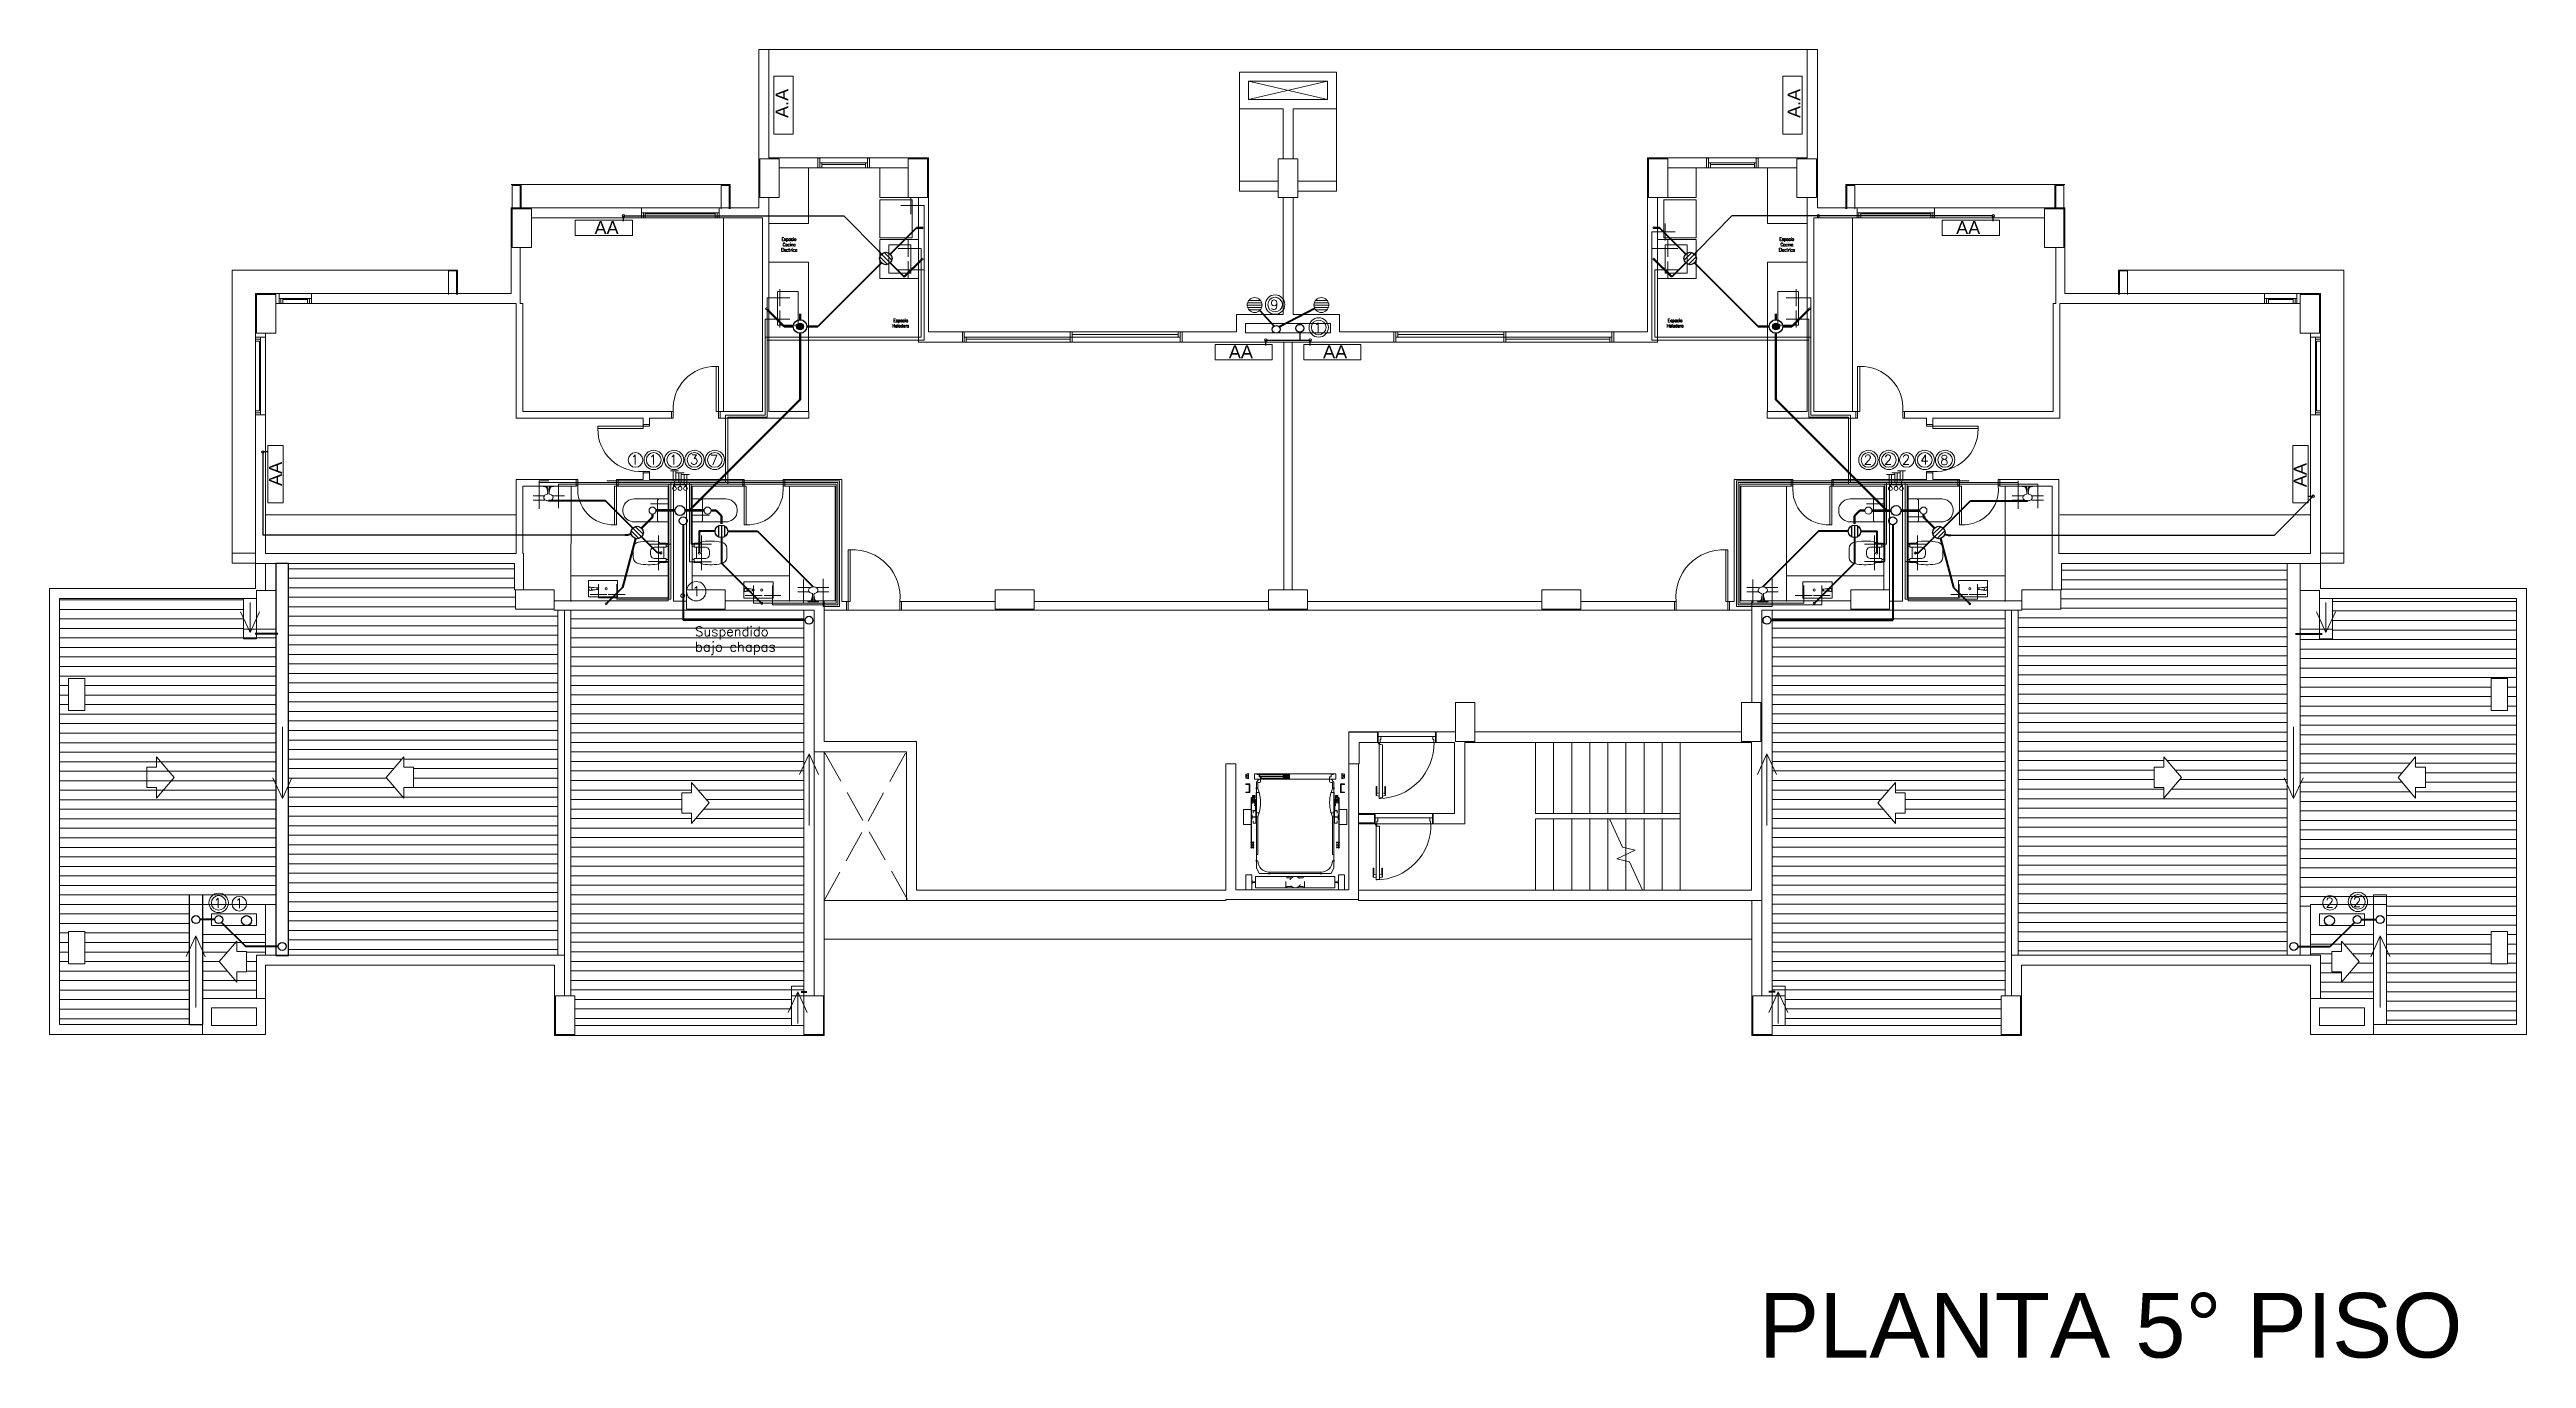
# Model space of a CAD drawing. Header units: millimetres. Extents: x 539 to 842, y -453 to -96.
# Drawn here: x 733.61 to 771.92, y -246.3 to -226.04 of the extents above; entities that cross this region are included whole.
import ezdxf
from ezdxf.enums import TextEntityAlignment as Align

# ---------------------------------------------------------------- set-up
doc = ezdxf.new("R2010")
doc.units = ezdxf.units.MM
doc.header["$LTSCALE"] = 0.1
for name, pattern in [('ACAD_ISO02W100', [15, 12, -3]), ('CENTER', [2.25, 1, -0.1, 0.05, -0.1, 1]), ('CONTINUA', [0]), ('DASHED', [0.7, 0.5, -0.2]), ('HIDDEN', [0.375, 0.25, -0.125]), ('HIDDEN2', [0.1875, 0.125, -0.0625]), ('Overhead', [0.003969, 0.002381, -0.001587])]:
    doc.linetypes.add(name, pattern=pattern)
doc.layers.get('0').update_dxf_attribs({"lineweight": 5})
for name, color, linetype, lineweight in [('00-Agua Caliente', 1, 'Continuous', 20), ('00-Agua Fria', 5, 'ACAD_ISO02W100', 20), ('00-Texto AC', 7, 'Continuous', 18), ('00-Texto AF', 7, 'Continuous', 18), ('A-DETL-GENF', 7, 'Continuous', 5), ('A-DOOR-FRAM', 7, 'Continuous', 5), ('Arq-Equipamiento', 250, 'Continuous', 5), ('MUEBLES', 250, 'Continuous', 5), ('P-SANR-FIXT', 7, 'Continuous', 5)]:
    doc.layers.add(name, color=color, linetype=linetype, lineweight=lineweight)
for name, color, linetype in [('00-Pluvial', 40, 'Continuous'), ('00-Secundario', 24, 'Continuous'), ('00-Ventilacion', 3, 'Continuous'), ('Secundario', 24, 'Continuous'), ('Textos', 7, 'Continuous')]:
    doc.layers.add(name, color=color, linetype=linetype)
doc.layers.add('00-Primario', color=7, linetype='Continuous', true_color=0xff2400)
doc.styles.add('Romans', font='romans.shx')
doc.styles.add('Romans 1.50', font='romans.shx', dxfattribs={"width": 0.8, "height": 0.15})
doc.styles.get("Standard").update_dxf_attribs({"font": 'arial.ttf'})

msp = doc.modelspace()

# ---------------------------------------------------------------- texts
at = {"layer": '00-Texto AC', "style": 'Romans'}
for s, p in [('1', (742.597, -232.465)), ('1', (743.194, -232.465)), ('2', (761.984, -232.465)), ('2', (762.262, -232.465))]:
    msp.add_text(s, height=0.15, rotation=360, dxfattribs=at).set_placement(p)
at = {"layer": '00-Texto AF', "style": 'Romans'}
for s, p in [('1', (742.881, -232.463)), ('2', (761.671, -232.463))]:
    msp.add_text(s, height=0.15, rotation=360, dxfattribs=at).set_placement(p)
for s, p in [('1', (743.613, -234.424)), ('Suspendido ', (744.215, -235.045)), ('bajo chapas', (744.217, -235.282))]:
    msp.add_text(s, height=0.15, rotation=0, dxfattribs=at).set_placement(p, align=Align.MIDDLE_CENTER)
at = {"layer": 'A-DOOR-FRAM'}
msp.add_text('PLANTA 5° PISO', height=1, dxfattribs=at).set_placement((760.05, -246.282))
at = {"layer": 'Textos', "style": 'Romans'}
for s, p in [('9', (752.49, -230.066)), ('1', (753.164, -230.42)), ('3', (743.516, -232.461)), ('7', (743.823, -232.469)), ('4', (762.546, -232.461)), ('8', (762.854, -232.469)), ('1', (736.148, -239.324)), ('1', (736.475, -239.328)), ('2', (768.814, -239.316)), ('2', (769.238, -239.307))]:
    msp.add_text(s, height=0.15, rotation=360, dxfattribs=at).set_placement(p)

# ---------------------------------------------------------------- blocks, each defined once
blk = doc.blocks.new('LLP')
at = {"layer": '00-Agua Fria', "color": 0, "linetype": 'Continuous', "lineweight": 20}
for p, q in [((-1, 2.4), (1, 2.4)), ((-0.3, 2.4), (-0.3, 0)), ((0.3, 2.4), (0.3, 0))]:
    blk.add_line(p, q, dxfattribs=at)
blk = doc.blocks.new('g')
blk.add_lwpolyline([(0.6, 0.2), (0.1, 0.2, -0.198945), (0, 0.3, -0.198878), (-0.1, 0.4), (-0.1, 1.2, 0.414208), (-0.3, 1.5, 0.414219), (-0.5, 1.2, -0.000005), (-0.5, -1.3, 0.000002), (-0.5, -1.3, 0.999999), (-0.1, -1.3), (-0.1, -0.4, -0.198907), (0, -0.3, -0.198919), (0.1, -0.2), (0.6, -0.2)], format="xyb")
blk = doc.blocks.new('Shower-Valve_Trim-KOHLER-Alteo-K-TS45106 - 2_5 GPM_ 2BZ-Oil-Rubed Nickel-V9-2-TORRE-ARQ- PB _-2_14_')
at = {"color": 8}
for p, q in [((4.329, 6.322), (4.322, 6.321)), ((4.331, 6.357), (4.342, 6.4)), ((4.335, 6.358), (4.331, 6.357)), ((4.342, 6.4), (4.352, 6.443)), ((4.352, 6.443), (4.355, 6.441)), ((4.367, 6.379), (4.352, 6.381)), ((4.36, 6.413), (4.374, 6.407)), ((4.361, 6.48), (4.366, 6.476)), ((4.411, 6.367), (4.364, 6.367)), ((4.369, 6.383), (4.368, 6.38)), ((4.448, 6.364), (4.369, 6.383)), ((4.374, 6.406), (4.374, 6.403)), ((4.374, 6.403), (4.453, 6.384)), ((4.377, 6.419), (4.418, 6.397)), ((4.412, 6.368), (4.413, 6.369)), ((4.419, 6.395), (4.419, 6.397)), ((4.46, 6.358), (4.452, 6.36)), ((4.458, 6.385), (4.466, 6.383))]:
    blk.add_line(p, q, dxfattribs=at)
for centre, radius, start, end in [((4.328, 6.327), 0.00488, 280.6447, 329.2512), ((3.694, 6.704), 0.742, 329.2512, 332.5706), ((4.334, 6.361), 0.00318, 277.5027, 325.6058), ((4.152, 6.485), 0.224, 325.6058, 331.631), ((4.352, 6.378), 0.00308, 84.7991, 151.631), ((4.366, 6.355), 0.0149, 139.9319, 152.5706), ((4.353, 6.439), 0.00318, 6.8967, 54.9998), ((4.36, 6.36), 0.00706, 97.5233, 139.9319), ((4.134, 6.412), 0.224, 0.8715, 6.8967), ((4.361, 6.416), 0.00308, 180.8715, 247.7034), ((4.359, 6.368), 0.000695, 277.5233, 356.273), ((4.36, 6.368), 0.000526, 67.974, 174.1815), ((4.364, 6.377), 0.00985, 247.974, 269.7963), ((4.363, 6.472), 0.00488, 3.2512, 51.8578), ((4.367, 6.38), 0.000995, 264.7991, 346.2512), ((3.627, 6.43), 0.742, 359.9319, 3.2512), ((4.384, 6.429), 0.0149, 179.9319, 192.5706), ((4.377, 6.427), 0.00706, 192.5706, 234.9792), ((4.372, 6.421), 0.000695, 336.2295, 54.9792), ((4.373, 6.421), 0.000526, 158.321, 264.5285), ((4.372, 6.41), 0.00985, 62.7062, 84.5285), ((4.373, 6.406), 0.000995, 346.2512, 67.7034), ((4.411, 6.368), 0.000762, 270.102, 0.7892), ((4.413, 6.368), 0.000925, 95.992, 180.7892), ((4.413, 6.368), 0.000513, 166.2512, 262.7617), ((4.431, 6.016), 0.351, 89.9462, 93.0688), ((4.418, 6.397), 0.000762, 331.7133, 62.4005), ((4.42, 6.396), 0.000513, 69.7408, 166.2512), ((4.419, 6.396), 0.000925, 151.7133, 236.5105), ((4.599, 6.699), 0.351, 239.4337, 242.5563), ((4.451, 6.374), 0.0125, 223.4853, 233.5491), ((4.444, 6.365), 0.00187, 233.5491, 279.6431), ((4.45, 6.373), 0.0125, 98.9534, 109.0171), ((4.449, 6.384), 0.00187, 52.8594, 98.9534), ((4.454, 6.367), 0.00706, 209.187, 256.2512), ((4.423, 6.369), 0.0319, 28.2837, 30.72), ((4.456, 6.378), 0.00706, 76.2512, 123.3154), ((4.55, 6.348), 0.0905, 173.6286, 201.4124), ((4.55, 6.35), 0.0905, 131.0901, 158.8739), ((4.509, 6.332), 0.0469, 201.4124, 234.3622), ((4.505, 6.327), 0.0399, 234.3622, 269.3279), ((4.522, 6.383), 0.0469, 98.1403, 131.0901), ((4.505, 6.328), 0.0408, 269.3279, 296.2423), ((4.521, 6.39), 0.0399, 63.1746, 98.1403), ((4.495, 6.35), 0.0652, 296.2423, 318.5898), ((4.52, 6.389), 0.0408, 36.2602, 63.1746), ((4.478, 6.364), 0.0869, 318.5898, 333.2817), ((4.501, 6.375), 0.0652, 13.9127, 36.2602), ((4.467, 6.37), 0.0998, 333.2817, 346.2512), ((4.48, 6.369), 0.0869, 359.2207, 13.9127), ((4.467, 6.37), 0.0998, 346.2512, 359.2207)]:
    blk.add_arc(centre, radius, start, end, dxfattribs=at)
blk = doc.blocks.new('Sanitary_Toilets_Ceramica-Catalano_Zero-70-One-Piece-Close-Coupled-Syphonic - Default-V1-2-TORRE-ARQ- PB _-2_14_')
at = {"layer": 'A-DETL-GENF', "color": 8}
for p, q in [((0.044, 0.177), (0.001, 0.177)), ((0.089, 0.177), (0.044, 0.177)), ((0.133, 0.177), (0.089, 0.177)), ((0.133, 0.177), (0.142, 0.176)), ((0.524, 0.177), (0.133, 0.177)), ((0.142, 0.176), (0.133, 0.177)), ((0.142, 0.176), (0.151, 0.171)), ((0.151, 0.171), (0.142, 0.176)), ((0.151, 0.171), (0.157, 0.165)), ((0.157, 0.165), (0.151, 0.171)), ((0.157, 0.165), (0.162, 0.156)), ((0.162, 0.156), (0.157, 0.165)), ((0.162, 0.156), (0.163, 0.147)), ((0.163, 0.147), (0.162, 0.156)), ((0.163, 0.147), (0.163, -0.147)), ((0.163, 0.098), (0.163, 0.147)), ((0.163, 0.049), (0.163, 0.098)), ((0.163, 0), (0.163, 0.049)), ((0.553, 0.175), (0.524, 0.177)), ((0.581, 0.167), (0.553, 0.175)), ((0.608, 0.156), (0.581, 0.167)), ((0.633, 0.14), (0.608, 0.156)), ((0.654, 0.12), (0.633, 0.14)), ((0.672, 0.097), (0.654, 0.12)), ((0.686, 0.071), (0.672, 0.097)), ((0.696, 0.043), (0.686, 0.071)), ((0.7, 0.015), (0.696, 0.043)), ((0.7, -0.015), (0.7, 0.015)), ((0.001, -0.177), (0.044, -0.177)), ((0.044, -0.177), (0.089, -0.177)), ((0.089, -0.177), (0.133, -0.177)), ((0.142, -0.176), (0.133, -0.177)), ((0.133, -0.177), (0.142, -0.176)), ((0.133, -0.177), (0.524, -0.177)), ((0.151, -0.171), (0.142, -0.176)), ((0.142, -0.176), (0.151, -0.171)), ((0.157, -0.165), (0.151, -0.171)), ((0.151, -0.171), (0.157, -0.165)), ((0.162, -0.156), (0.157, -0.165)), ((0.157, -0.165), (0.162, -0.156)), ((0.163, -0.147), (0.162, -0.156)), ((0.162, -0.156), (0.163, -0.147)), ((0.163, -0.049), (0.163, 0)), ((0.163, -0.098), (0.163, -0.049)), ((0.163, -0.147), (0.163, -0.098)), ((0.524, -0.177), (0.553, -0.175)), ((0.553, -0.175), (0.581, -0.167)), ((0.581, -0.167), (0.608, -0.156)), ((0.608, -0.156), (0.633, -0.14)), ((0.633, -0.14), (0.654, -0.12)), ((0.654, -0.12), (0.672, -0.097)), ((0.672, -0.097), (0.686, -0.071)), ((0.686, -0.071), (0.696, -0.043)), ((0.696, -0.043), (0.7, -0.015))]:
    blk.add_line(p, q, dxfattribs=at)
blk = doc.blocks.new('Vitreous china bidet _ Debba _ Roca _ 355994xx0 - White - Debba- Roca-2705266-2-TORRE-ARQ- PB _-2_14_')
at = {"layer": 'P-SANR-FIXT', "color": 8}
for p, q in [((-0.024, 0.169), (-0.024, 0.08)), ((-0.024, 0.08), (-0.019, 0.08)), ((-0.019, 0.08), (-0.019, 0.06)), ((-0.019, 0.08), (0.022, 0.08)), ((-0.019, 0.06), (-0.006, 0.06)), ((-0.006, 0.06), (-0.006, 0.051)), ((0.022, 0.08), (0.036, 0.08)), ((0.022, 0.06), (0.022, 0.08)), ((0.026, 0.06), (0.022, 0.06)), ((0.026, 0.051), (0.026, 0.06)), ((0.036, 0.08), (0.036, 0.262)), ((0.036, 0.116), (0.214, 0.116)), ((0.214, 0.262), (0.214, 0.08)), ((0.214, 0.08), (0.228, 0.08)), ((0.224, 0.06), (0.228, 0.06)), ((0.224, 0.051), (0.224, 0.06)), ((0.228, 0.08), (0.269, 0.08)), ((0.228, 0.06), (0.228, 0.08)), ((0.256, 0.051), (0.256, 0.06)), ((0.256, 0.06), (0.269, 0.06)), ((0.269, 0.06), (0.269, 0.08)), ((0.269, 0.08), (0.274, 0.08)), ((0.274, 0.08), (0.274, 0.169))]:
    blk.add_line(p, q, dxfattribs=at)
for centre, radius, start, end in [((0.809, 0.337), 0.867, 168.7556, 187.8739), ((0.058, 0.487), 0.101, 93.8692, 168.7556), ((0.125, -0.511), 1.101, 86.1308, 93.8692), ((0.192, 0.487), 0.101, 11.2444, 86.1308), ((-0.559, 0.337), 0.867, 352.1261, 11.2444), ((0.009, 0.227), 0.0594, 187.8739, 225.1331), ((-0.041, 0.169), 0.0175, 0, 63.7001), ((0.1, 0.253), 0.0649, 110.1691, 171.8309), ((0.129, 0.135), 0.186, 91.3288, 106.151), ((0.125, 0.161), 0.0175, 0, 180), ((0.125, 0.161), 0.0175, 180, 0), ((0.121, 0.135), 0.186, 73.849, 88.6712), ((0.15, 0.253), 0.0649, 8.1691, 69.8309), ((0.29, 0.169), 0.0167, 126.2715, 179.7285), ((0.241, 0.227), 0.0594, 311.2548, 352.1261)]:
    blk.add_arc(centre, radius, start, end, dxfattribs=at)
blk = doc.blocks.new('Bacha 45x25cm')
at = {"layer": 'MUEBLES', "color": 8}
for p, q in [((0.112, 0.146), (0.099, 0.028)), ((0.106, 0.062), (0.113, 0.127)), ((0.137, 0.126), (0.144, 0.062)), ((0.138, 0.146), (0.151, 0.028))]:
    blk.add_line(p, q, dxfattribs=at)
blk.add_lwpolyline([(0, 0.45), (0.25, 0.45), (0.25, 0), (0, 0)], close=True, dxfattribs=at)
blk.add_circle((0.125, 0.275), 0.0166, dxfattribs=at)
for centre, radius, start, end in [((0.125, 0.028), 0.0256, 168.1721, 11.8279), ((0.125, 0.062), 0.0188, 167.2829, 12.8468), ((0.125, 0.146), 0.0134, 0, 180), ((0.125, 0.126), 0.0117, 360, 173.6414)]:
    blk.add_arc(centre, radius, start, end, dxfattribs=at)
blk = doc.blocks.new('Shower-Valve_Trim-KOHLER-Alteo-K-TS45106 - 2_5 GPM_ 2BZ-Oil-Rubed Nickel-V13-2-TORRE-ARQ- PB _-2_14_')
at = {"layer": 'P-SANR-FIXT'}
for p, q in [((1.475, -12.251), (1.467, -12.249)), ((1.473, -12.225), (1.481, -12.227)), ((1.56, -12.27), (1.481, -12.25)), ((1.486, -12.23), (1.564, -12.25)), ((1.521, -12.234), (1.521, -12.236)), ((1.522, -12.234), (1.569, -12.234)), ((1.564, -12.25), (1.565, -12.247)), ((1.566, -12.246), (1.581, -12.247)), ((1.602, -12.224), (1.592, -12.267)), ((1.599, -12.224), (1.602, -12.224)), ((1.611, -12.188), (1.602, -12.224)), ((1.604, -12.189), (1.611, -12.188)), ((1.514, -12.262), (1.514, -12.263)), ((1.556, -12.286), (1.515, -12.264)), ((1.559, -12.273), (1.56, -12.27)), ((1.573, -12.28), (1.559, -12.274)), ((1.572, -12.346), (1.567, -12.342)), ((1.581, -12.31), (1.572, -12.346)), ((1.581, -12.31), (1.578, -12.308)), ((1.592, -12.267), (1.581, -12.31))]:
    blk.add_line(p, q, dxfattribs=at)
for centre, radius, start, end in [((1.466, -12.236), 0.0998, 166.2582, 179.2277), ((1.454, -12.236), 0.0869, 179.2277, 193.9197), ((1.433, -12.241), 0.0652, 193.9197, 216.2672), ((1.466, -12.236), 0.0998, 153.2887, 166.2582), ((1.455, -12.231), 0.0869, 138.5968, 153.2887), ((1.439, -12.216), 0.0652, 116.2493, 138.5968), ((1.428, -12.194), 0.0408, 89.3349, 116.2493), ((1.428, -12.193), 0.0399, 54.3692, 89.3349), ((1.383, -12.217), 0.0905, 311.0971, 338.8809), ((1.424, -12.199), 0.0469, 21.4194, 54.3692), ((1.383, -12.215), 0.0905, 353.6356, 21.4194), ((1.477, -12.245), 0.00706, 256.2582, 303.3224), ((1.479, -12.234), 0.00706, 29.194, 76.2582), ((1.511, -12.236), 0.0319, 208.2907, 210.727), ((1.484, -12.251), 0.00187, 232.8664, 278.9604), ((1.483, -12.24), 0.0125, 278.9604, 289.0241), ((1.489, -12.232), 0.00187, 53.5561, 99.6501), ((1.483, -12.241), 0.0125, 43.4923, 53.5561), ((1.335, -12.566), 0.351, 59.4407, 62.5633), ((1.502, -11.883), 0.351, 269.9532, 273.0757), ((1.52, -12.234), 0.000513, 346.2582, 82.7687), ((1.522, -12.235), 0.000762, 90.109, 180.7962), ((1.521, -12.235), 0.000925, 275.999, 0.7962), ((1.566, -12.247), 0.000995, 84.8061, 166.2582), ((1.569, -12.244), 0.00985, 67.981, 89.8033), ((1.573, -12.234), 0.000526, 247.981, 354.1885), ((1.574, -12.235), 0.000695, 97.5303, 176.28), ((1.573, -12.227), 0.00706, 277.5303, 319.9389), ((1.567, -12.222), 0.0149, 319.9389, 332.5776), ((2.239, -12.57), 0.742, 149.2582, 152.5776), ((1.581, -12.244), 0.00308, 264.8061, 331.638), ((1.781, -12.352), 0.224, 145.6128, 151.638), ((1.599, -12.227), 0.00318, 97.5097, 145.6128), ((1.605, -12.194), 0.00488, 100.6517, 149.2582), ((1.413, -12.256), 0.0408, 216.2672, 243.1815), ((1.412, -12.257), 0.0399, 243.1815, 278.1473), ((1.411, -12.25), 0.0469, 278.1473, 311.0971), ((1.513, -12.263), 0.000513, 249.7478, 346.2582), ((1.514, -12.263), 0.000925, 331.7203, 56.5175), ((1.515, -12.264), 0.000762, 151.7203, 242.4075), ((1.561, -12.277), 0.00985, 242.7132, 264.5355), ((1.56, -12.273), 0.000995, 166.2582, 247.7104), ((1.561, -12.288), 0.000695, 156.2365, 234.9862), ((1.56, -12.287), 0.000526, 338.328, 84.5355), ((1.557, -12.294), 0.00706, 12.5776, 54.9862), ((1.549, -12.296), 0.0149, 359.9389, 12.5776), ((2.306, -12.297), 0.742, 179.9389, 183.2582), ((1.57, -12.338), 0.00488, 183.2582, 231.8648), ((1.572, -12.282), 0.00308, 0.8785, 67.7104), ((1.799, -12.279), 0.224, 180.8785, 186.9037), ((1.58, -12.306), 0.00318, 186.9037, 235.0068)]:
    blk.add_arc(centre, radius, start, end, dxfattribs=at)
blk = doc.blocks.new('Shower-Valve_Trim-KOHLER-Alteo-K-TS45106 - 2_5 GPM_ 2BZ-Oil-Rubed Nickel-V14-2-TORRE-ARQ- PB _-2_14_')
at = {"color": 8}
for p, q in [((1.475, -12.251), (1.467, -12.249)), ((1.473, -12.225), (1.481, -12.227)), ((1.56, -12.27), (1.481, -12.25)), ((1.486, -12.23), (1.564, -12.25)), ((1.521, -12.234), (1.521, -12.236)), ((1.522, -12.234), (1.569, -12.234)), ((1.564, -12.25), (1.565, -12.247)), ((1.566, -12.246), (1.581, -12.247)), ((1.602, -12.224), (1.592, -12.267)), ((1.599, -12.224), (1.602, -12.224)), ((1.611, -12.188), (1.602, -12.224)), ((1.604, -12.189), (1.611, -12.188)), ((1.514, -12.262), (1.514, -12.263)), ((1.556, -12.286), (1.515, -12.264)), ((1.559, -12.273), (1.56, -12.27)), ((1.573, -12.28), (1.559, -12.274)), ((1.572, -12.346), (1.567, -12.342)), ((1.581, -12.31), (1.572, -12.346)), ((1.581, -12.31), (1.578, -12.308)), ((1.592, -12.267), (1.581, -12.31))]:
    blk.add_line(p, q, dxfattribs=at)
for centre, radius, start, end in [((1.466, -12.236), 0.0998, 166.2582, 179.2277), ((1.454, -12.236), 0.0869, 179.2277, 193.9197), ((1.433, -12.241), 0.0652, 193.9197, 216.2672), ((1.466, -12.236), 0.0998, 153.2887, 166.2582), ((1.455, -12.231), 0.0869, 138.5968, 153.2887), ((1.439, -12.216), 0.0652, 116.2493, 138.5968), ((1.428, -12.194), 0.0408, 89.3349, 116.2493), ((1.428, -12.193), 0.0399, 54.3692, 89.3349), ((1.383, -12.217), 0.0905, 311.0971, 338.8809), ((1.424, -12.199), 0.0469, 21.4194, 54.3692), ((1.383, -12.215), 0.0905, 353.6356, 21.4194), ((1.477, -12.245), 0.00706, 256.2582, 303.3224), ((1.479, -12.234), 0.00706, 29.194, 76.2582), ((1.511, -12.236), 0.0319, 208.2907, 210.727), ((1.484, -12.251), 0.00187, 232.8664, 278.9604), ((1.483, -12.24), 0.0125, 278.9604, 289.0241), ((1.489, -12.232), 0.00187, 53.5561, 99.6501), ((1.483, -12.241), 0.0125, 43.4923, 53.5561), ((1.335, -12.566), 0.351, 59.4407, 62.5633), ((1.502, -11.883), 0.351, 269.9532, 273.0757), ((1.52, -12.234), 0.000513, 346.2582, 82.7687), ((1.522, -12.235), 0.000762, 90.109, 180.7962), ((1.521, -12.235), 0.000925, 275.999, 0.7962), ((1.566, -12.247), 0.000995, 84.8061, 166.2582), ((1.569, -12.244), 0.00985, 67.981, 89.8033), ((1.573, -12.234), 0.000526, 247.981, 354.1885), ((1.574, -12.235), 0.000695, 97.5303, 176.28), ((1.573, -12.227), 0.00706, 277.5303, 319.9389), ((1.567, -12.222), 0.0149, 319.9389, 332.5776), ((2.239, -12.57), 0.742, 149.2582, 152.5776), ((1.581, -12.244), 0.00308, 264.8061, 331.638), ((1.781, -12.352), 0.224, 145.6128, 151.638), ((1.599, -12.227), 0.00318, 97.5097, 145.6128), ((1.605, -12.194), 0.00488, 100.6517, 149.2582), ((1.413, -12.256), 0.0408, 216.2672, 243.1815), ((1.412, -12.257), 0.0399, 243.1815, 278.1473), ((1.411, -12.25), 0.0469, 278.1473, 311.0971), ((1.513, -12.263), 0.000513, 249.7478, 346.2582), ((1.514, -12.263), 0.000925, 331.7203, 56.5175), ((1.515, -12.264), 0.000762, 151.7203, 242.4075), ((1.561, -12.277), 0.00985, 242.7132, 264.5355), ((1.56, -12.273), 0.000995, 166.2582, 247.7104), ((1.561, -12.288), 0.000695, 156.2365, 234.9862), ((1.56, -12.287), 0.000526, 338.328, 84.5355), ((1.557, -12.294), 0.00706, 12.5776, 54.9862), ((1.549, -12.296), 0.0149, 359.9389, 12.5776), ((2.306, -12.297), 0.742, 179.9389, 183.2582), ((1.57, -12.338), 0.00488, 183.2582, 231.8648), ((1.572, -12.282), 0.00308, 0.8785, 67.7104), ((1.799, -12.279), 0.224, 180.8785, 186.9037), ((1.58, -12.306), 0.00318, 186.9037, 235.0068)]:
    blk.add_arc(centre, radius, start, end, dxfattribs=at)
blk = doc.blocks.new('2-5P final')
at = {"color": 8, "lineweight": 18}
for p, q in [((744.734, -226.041), (744.579, -226.041)), ((744.579, -226.041), (744.579, -228.491)), ((744.734, -227.718), (744.734, -226.041)), ((744.734, -226.041), (760.799, -226.041)), ((760.954, -226.041), (760.799, -226.041)), ((760.799, -226.041), (760.799, -227.718)), ((760.954, -228.491), (760.954, -226.041)), ((752.017, -226.391), (752.017, -226.957)), ((753.515, -226.391), (752.017, -226.391)), ((753.515, -226.957), (753.515, -226.391)), ((744.812, -226.452), (745.112, -226.452)), ((744.812, -227.352), (744.812, -226.452)), ((745.112, -226.452), (745.112, -227.352)), ((752.157, -226.817), (752.157, -226.531)), ((752.157, -226.531), (753.375, -226.531)), ((752.157, -226.531), (753.375, -226.817)), ((753.375, -226.531), (752.157, -226.817)), ((753.375, -226.817), (752.157, -226.817)), ((753.375, -226.531), (753.375, -226.817)), ((760.72, -226.452), (760.42, -226.452)), ((760.42, -226.452), (760.42, -227.352)), ((760.72, -227.352), (760.72, -226.452)), ((752.017, -226.957), (752.689, -226.957)), ((752.017, -228.078), (752.017, -226.957)), ((752.689, -226.957), (752.689, -227.733)), ((752.844, -227.733), (752.844, -226.957)), ((752.844, -226.957), (753.515, -226.957)), ((753.515, -226.957), (753.515, -228.078)), ((745.112, -227.352), (744.812, -227.352)), ((760.42, -227.352), (760.72, -227.352)), ((744.719, -227.733), (744.594, -227.733)), ((744.594, -227.733), (744.594, -227.874)), ((744.719, -227.733), (744.594, -227.733)), ((744.594, -227.733), (744.594, -227.874)), ((744.594, -227.874), (744.594, -228.333)), ((744.594, -228.333), (744.594, -227.874)), ((744.594, -227.874), (744.594, -228.333)), ((744.894, -227.733), (744.719, -227.733)), ((744.719, -227.733), (744.894, -227.733)), ((744.894, -227.733), (744.719, -227.733)), ((745.493, -227.718), (744.734, -227.718)), ((744.894, -227.858), (744.894, -227.733)), ((744.894, -227.733), (744.894, -227.874)), ((744.894, -227.858), (744.894, -227.733)), ((744.894, -227.859), (744.894, -227.858)), ((744.894, -227.859), (744.894, -227.858)), ((744.894, -227.872), (744.894, -227.859)), ((744.894, -227.872), (744.894, -227.859)), ((744.894, -227.873), (744.894, -227.872)), ((744.894, -227.873), (744.894, -227.872)), ((744.894, -227.874), (744.894, -227.873)), ((744.894, -227.874), (744.894, -227.873)), ((744.894, -228.333), (744.894, -227.874)), ((744.894, -227.874), (745.493, -227.874)), ((744.894, -228.333), (744.894, -227.874)), ((745.347, -227.874), (745.347, -228.733)), ((745.493, -227.72), (745.493, -227.718)), ((745.493, -227.718), (746.293, -227.718)), ((745.493, -227.873), (745.493, -227.72)), ((745.493, -227.72), (745.523, -227.72)), ((745.493, -227.874), (745.493, -227.873)), ((745.523, -227.873), (745.493, -227.873)), ((746.293, -227.874), (745.493, -227.874)), ((745.523, -227.72), (745.523, -227.873)), ((745.523, -227.873), (745.523, -227.796)), ((745.523, -227.796), (745.553, -227.796)), ((745.553, -227.873), (745.523, -227.873)), ((745.553, -227.796), (745.553, -227.873)), ((746.233, -227.796), (745.553, -227.796)), ((745.553, -227.82), (745.553, -227.81)), ((746.233, -227.82), (745.553, -227.82)), ((745.553, -227.873), (746.233, -227.873)), ((746.233, -227.873), (746.233, -227.796)), ((746.233, -227.796), (746.263, -227.796)), ((746.233, -227.81), (746.233, -227.82)), ((746.263, -227.873), (746.233, -227.873)), ((746.263, -227.873), (746.263, -227.72)), ((746.263, -227.72), (746.293, -227.72)), ((746.263, -227.796), (746.263, -227.873)), ((746.293, -227.873), (746.263, -227.873)), ((747.207, -227.718), (746.293, -227.718)), ((746.293, -227.718), (746.293, -227.72)), ((746.293, -227.72), (746.293, -227.873)), ((746.293, -227.873), (746.293, -227.874)), ((746.293, -227.874), (746.892, -227.874)), ((746.451, -228.333), (746.451, -227.874)), ((747.051, -227.733), (746.892, -227.733)), ((746.892, -227.733), (746.892, -227.858)), ((746.892, -227.733), (747.051, -227.733)), ((746.892, -227.874), (746.892, -227.733)), ((747.051, -227.733), (746.892, -227.733)), ((746.892, -227.733), (746.892, -227.858)), ((746.892, -227.858), (746.892, -227.859)), ((746.892, -227.858), (746.892, -227.859)), ((746.892, -227.859), (746.892, -227.872)), ((746.892, -227.859), (746.892, -227.872)), ((746.892, -227.872), (746.892, -227.873)), ((746.892, -227.872), (746.892, -227.873)), ((746.892, -227.873), (746.892, -227.874)), ((746.892, -227.873), (746.892, -227.874)), ((746.892, -227.874), (746.892, -228.333)), ((746.892, -227.874), (746.892, -228.333)), ((747.192, -227.733), (747.051, -227.733)), ((747.192, -227.733), (747.051, -227.733)), ((747.192, -228.333), (747.192, -227.733)), ((747.192, -227.733), (747.192, -228.333)), ((747.192, -228.333), (747.192, -227.733)), ((747.207, -230.412), (747.207, -227.718)), ((752.689, -227.733), (752.616, -227.733)), ((752.616, -227.733), (752.616, -228.078)), ((752.689, -227.733), (752.616, -227.733)), ((752.616, -227.733), (752.616, -228.078)), ((752.704, -227.733), (752.689, -227.733)), ((752.689, -227.733), (752.844, -227.733)), ((752.704, -227.733), (752.689, -227.733)), ((752.829, -227.733), (752.704, -227.733)), ((752.829, -227.733), (752.704, -227.733)), ((752.844, -227.733), (752.829, -227.733)), ((752.844, -227.733), (752.829, -227.733)), ((752.916, -227.733), (752.844, -227.733)), ((752.916, -227.733), (752.844, -227.733)), ((752.916, -228.078), (752.916, -227.733)), ((752.916, -228.078), (752.916, -227.733)), ((758.326, -227.718), (758.326, -230.412)), ((759.24, -227.718), (758.326, -227.718)), ((758.482, -227.733), (758.341, -227.733)), ((758.341, -227.733), (758.341, -228.333)), ((758.482, -227.733), (758.341, -227.733)), ((758.341, -227.733), (758.341, -228.333)), ((758.641, -227.733), (758.482, -227.733)), ((758.641, -227.733), (758.482, -227.733)), ((758.641, -227.858), (758.641, -227.733)), ((758.641, -227.733), (758.641, -227.874)), ((758.641, -227.858), (758.641, -227.733)), ((758.641, -227.859), (758.641, -227.858)), ((758.641, -227.859), (758.641, -227.858)), ((758.641, -227.872), (758.641, -227.859)), ((758.641, -227.872), (758.641, -227.859)), ((758.641, -227.873), (758.641, -227.872)), ((758.641, -227.873), (758.641, -227.872)), ((758.641, -227.874), (758.641, -227.873)), ((758.641, -227.874), (758.641, -227.873)), ((758.641, -228.333), (758.641, -227.874)), ((758.641, -227.874), (759.24, -227.874)), ((758.641, -228.333), (758.641, -227.874)), ((759.082, -228.333), (759.082, -227.874)), ((759.24, -227.72), (759.24, -227.718)), ((759.24, -227.718), (760.04, -227.718)), ((759.27, -227.72), (759.24, -227.72)), ((759.24, -227.72), (759.24, -227.873)), ((759.24, -227.874), (759.24, -227.873)), ((759.24, -227.873), (759.27, -227.873)), ((760.04, -227.874), (759.24, -227.874)), ((759.27, -227.873), (759.27, -227.72)), ((759.3, -227.796), (759.27, -227.796)), ((759.27, -227.796), (759.27, -227.873)), ((759.27, -227.873), (759.3, -227.873)), ((759.3, -227.873), (759.3, -227.796)), ((759.3, -227.796), (759.98, -227.796)), ((759.3, -227.81), (759.3, -227.82)), ((759.3, -227.82), (759.98, -227.82)), ((759.98, -227.873), (759.3, -227.873)), ((760.01, -227.796), (759.98, -227.796)), ((759.98, -227.796), (759.98, -227.873)), ((759.98, -227.82), (759.98, -227.81)), ((759.98, -227.873), (760.01, -227.873)), ((760.04, -227.72), (760.01, -227.72)), ((760.01, -227.72), (760.01, -227.873)), ((760.01, -227.873), (760.01, -227.796)), ((760.01, -227.873), (760.04, -227.873)), ((760.799, -227.718), (760.04, -227.718)), ((760.04, -227.718), (760.04, -227.72)), ((760.04, -227.873), (760.04, -227.72)), ((760.04, -227.873), (760.04, -227.874)), ((760.04, -227.874), (760.639, -227.874)), ((760.185, -227.874), (760.185, -228.733)), ((760.814, -227.733), (760.639, -227.733)), ((760.639, -227.733), (760.639, -227.858)), ((760.639, -227.874), (760.639, -227.733)), ((760.814, -227.733), (760.639, -227.733)), ((760.639, -227.733), (760.639, -227.858)), ((760.639, -227.858), (760.639, -227.859)), ((760.639, -227.858), (760.639, -227.859)), ((760.639, -227.859), (760.639, -227.872)), ((760.639, -227.859), (760.639, -227.872)), ((760.639, -227.872), (760.639, -227.873)), ((760.639, -227.872), (760.639, -227.873)), ((760.639, -227.873), (760.639, -227.874)), ((760.639, -227.873), (760.639, -227.874)), ((760.639, -227.874), (760.639, -228.333)), ((760.639, -227.874), (760.639, -228.333)), ((760.939, -227.733), (760.814, -227.733)), ((760.939, -227.733), (760.814, -227.733)), ((760.939, -227.874), (760.939, -227.733)), ((760.939, -227.874), (760.939, -227.733)), ((760.939, -228.333), (760.939, -227.874)), ((760.939, -228.333), (760.939, -227.874)), ((740.904, -228.129), (740.749, -228.129)), ((740.889, -228.144), (740.764, -228.144)), ((740.764, -228.144), (740.764, -228.506)), ((740.889, -228.144), (740.889, -228.506)), ((740.904, -228.506), (740.904, -228.129)), ((743.981, -228.129), (740.904, -228.129)), ((744.136, -228.129), (743.981, -228.129)), ((744.121, -228.144), (743.996, -228.144)), ((743.996, -228.144), (743.996, -228.506)), ((744.121, -228.144), (744.121, -228.506)), ((744.136, -228.506), (744.136, -228.129)), ((744.594, -228.333), (744.719, -228.333)), ((744.735, -228.333), (744.594, -228.333)), ((744.594, -228.333), (744.719, -228.333)), ((744.719, -228.333), (744.72, -228.333)), ((744.719, -228.333), (744.72, -228.333)), ((744.72, -228.333), (744.732, -228.333)), ((744.72, -228.333), (744.732, -228.333)), ((744.732, -228.333), (744.733, -228.333)), ((744.732, -228.333), (744.733, -228.333)), ((744.733, -228.333), (744.735, -228.333)), ((744.733, -228.333), (744.735, -228.333)), ((744.735, -228.333), (744.894, -228.333)), ((744.735, -231.644), (744.735, -228.333)), ((744.735, -228.333), (744.894, -228.333)), ((746.892, -228.333), (746.451, -228.333)), ((746.892, -228.333), (747.051, -228.333)), ((746.892, -228.333), (747.051, -228.333)), ((747.051, -228.333), (747.052, -228.333)), ((747.051, -228.333), (747.051, -230.568)), ((747.192, -228.333), (747.051, -228.333)), ((747.051, -228.333), (747.052, -228.333)), ((747.052, -228.333), (747.053, -228.333)), ((747.052, -228.333), (747.053, -228.333)), ((747.053, -228.333), (747.066, -228.333)), ((747.053, -228.333), (747.066, -228.333)), ((747.066, -228.333), (747.067, -228.333)), ((747.066, -228.333), (747.067, -228.333)), ((747.067, -228.333), (747.192, -228.333)), ((747.067, -228.333), (747.192, -228.333)), ((752.616, -228.078), (752.017, -228.078)), ((752.017, -228.078), (752.017, -228.233)), ((752.017, -228.233), (752.616, -228.233)), ((752.616, -228.078), (752.616, -228.093)), ((752.616, -228.233), (752.616, -228.078)), ((752.616, -228.078), (752.616, -228.093)), ((752.616, -228.093), (752.616, -228.218)), ((752.616, -228.093), (752.616, -228.218)), ((752.616, -228.218), (752.616, -228.233)), ((752.616, -228.218), (752.616, -228.233)), ((752.616, -228.233), (752.616, -228.333)), ((752.616, -228.233), (752.616, -228.333)), ((752.616, -228.333), (752.689, -228.333)), ((752.616, -228.333), (752.689, -228.333)), ((752.689, -228.333), (752.704, -228.333)), ((752.689, -228.333), (752.689, -230.142)), ((752.844, -228.333), (752.689, -228.333)), ((752.689, -228.333), (752.704, -228.333)), ((752.704, -228.333), (752.829, -228.333)), ((752.704, -228.333), (752.829, -228.333)), ((752.829, -228.333), (752.844, -228.333)), ((752.829, -228.333), (752.844, -228.333)), ((752.844, -228.333), (752.916, -228.333)), ((752.844, -230.142), (752.844, -228.333)), ((752.844, -228.333), (752.916, -228.333)), ((752.916, -228.093), (752.916, -228.078)), ((753.515, -228.078), (752.916, -228.078)), ((752.916, -228.078), (752.916, -228.233)), ((752.916, -228.093), (752.916, -228.078)), ((752.916, -228.218), (752.916, -228.093)), ((752.916, -228.218), (752.916, -228.093)), ((752.916, -228.233), (752.916, -228.218)), ((752.916, -228.233), (752.916, -228.218)), ((752.916, -228.333), (752.916, -228.233)), ((752.916, -228.233), (753.515, -228.233)), ((752.916, -228.333), (752.916, -228.233)), ((753.515, -228.233), (753.515, -228.078)), ((758.341, -228.333), (758.466, -228.333)), ((758.482, -228.333), (758.341, -228.333)), ((758.341, -228.333), (758.466, -228.333)), ((758.466, -228.333), (758.467, -228.333)), ((758.466, -228.333), (758.467, -228.333)), ((758.467, -228.333), (758.479, -228.333)), ((758.467, -228.333), (758.479, -228.333)), ((758.479, -228.333), (758.48, -228.333)), ((758.479, -228.333), (758.48, -228.333)), ((758.48, -228.333), (758.482, -228.333)), ((758.48, -228.333), (758.482, -228.333)), ((758.482, -228.333), (758.641, -228.333)), ((758.482, -230.568), (758.482, -228.333)), ((758.482, -228.333), (758.641, -228.333)), ((758.641, -228.333), (759.082, -228.333)), ((760.639, -228.333), (760.798, -228.333)), ((760.639, -228.333), (760.798, -228.333)), ((760.798, -228.333), (760.799, -228.333)), ((760.798, -228.333), (760.798, -231.644)), ((760.939, -228.333), (760.798, -228.333)), ((760.798, -228.333), (760.799, -228.333)), ((760.799, -228.333), (760.8, -228.333)), ((760.799, -228.333), (760.8, -228.333)), ((760.8, -228.333), (760.813, -228.333)), ((760.8, -228.333), (760.813, -228.333)), ((760.813, -228.333), (760.814, -228.333)), ((760.813, -228.333), (760.814, -228.333)), ((760.814, -228.333), (760.939, -228.333)), ((760.814, -228.333), (760.939, -228.333)), ((761.396, -228.506), (761.396, -228.129)), ((761.396, -228.129), (761.551, -228.129)), ((761.411, -228.144), (761.411, -228.506)), ((761.411, -228.144), (761.536, -228.144)), ((761.536, -228.144), (761.536, -228.506)), ((761.551, -228.129), (764.628, -228.129)), ((764.628, -228.506), (764.628, -228.129)), ((764.628, -228.129), (764.783, -228.129)), ((764.643, -228.144), (764.643, -228.506)), ((764.643, -228.144), (764.768, -228.144)), ((764.768, -228.144), (764.768, -228.506)), ((740.75, -228.491), (740.75, -229.815)), ((742.765, -228.491), (740.75, -228.491)), ((740.765, -228.507), (740.764, -228.507)), ((740.764, -228.507), (740.764, -229.107)), ((740.764, -228.507), (740.765, -228.507)), ((740.764, -229.107), (740.764, -228.507)), ((740.765, -228.507), (740.764, -228.507)), ((740.764, -228.507), (740.764, -229.107)), ((740.89, -228.507), (740.765, -228.507)), ((740.89, -228.507), (740.765, -228.507)), ((740.89, -228.507), (740.89, -228.506)), ((741.064, -228.507), (740.89, -228.507)), ((740.89, -228.507), (741.064, -228.507)), ((741.064, -228.507), (740.89, -228.507)), ((741.064, -228.631), (741.064, -228.507)), ((741.064, -228.507), (741.064, -228.647)), ((741.064, -228.631), (741.064, -228.507)), ((741.064, -228.632), (741.064, -228.631)), ((741.064, -228.632), (741.064, -228.631)), ((741.064, -228.644), (741.064, -228.632)), ((741.064, -228.644), (741.064, -228.632)), ((741.064, -228.645), (741.064, -228.644)), ((741.064, -228.645), (741.064, -228.644)), ((741.064, -228.647), (741.064, -228.645)), ((741.064, -228.647), (741.064, -228.645)), ((741.064, -229.107), (741.064, -228.647)), ((741.064, -228.647), (742.765, -228.647)), ((741.064, -229.107), (741.064, -228.647)), ((742.765, -228.569), (742.765, -228.491)), ((742.765, -228.491), (743.965, -228.491)), ((742.765, -228.569), (742.795, -228.569)), ((742.765, -228.647), (742.765, -228.569)), ((742.795, -228.647), (742.765, -228.647)), ((742.795, -228.569), (742.825, -228.569)), ((742.795, -228.647), (742.795, -228.569)), ((742.795, -228.569), (742.795, -228.647)), ((742.825, -228.647), (742.795, -228.647)), ((742.825, -228.569), (743.905, -228.569)), ((742.825, -228.584), (742.825, -228.569)), ((742.825, -228.569), (742.825, -228.647)), ((743.905, -228.584), (742.825, -228.584)), ((742.825, -228.647), (743.905, -228.647)), ((743.905, -228.569), (743.905, -228.584)), ((743.905, -228.569), (743.935, -228.569)), ((743.905, -228.647), (743.905, -228.569)), ((743.935, -228.647), (743.905, -228.647)), ((743.935, -228.569), (743.935, -228.647)), ((743.935, -228.569), (743.965, -228.569)), ((743.935, -228.647), (743.935, -228.569)), ((743.965, -228.647), (743.935, -228.647)), ((744.579, -228.491), (743.965, -228.491)), ((743.965, -228.491), (743.965, -228.569)), ((743.965, -228.569), (743.965, -228.647)), ((743.965, -228.647), (744.635, -228.647)), ((744.035, -228.647), (744.035, -231.644)), ((744.635, -228.647), (744.635, -231.644)), ((744.732, -228.645), (744.735, -228.645)), ((744.735, -228.644), (744.733, -228.644)), ((744.733, -228.647), (744.735, -228.647)), ((745.347, -228.733), (744.735, -228.733)), ((760.185, -228.733), (760.797, -228.733)), ((760.898, -231.644), (760.898, -228.647)), ((760.898, -228.647), (761.568, -228.647)), ((761.568, -228.491), (760.954, -228.491)), ((761.498, -228.647), (761.498, -231.644)), ((761.568, -228.569), (761.568, -228.491)), ((761.568, -228.491), (762.768, -228.491)), ((761.598, -228.569), (761.568, -228.569)), ((761.568, -228.569), (761.568, -228.647)), ((761.568, -228.647), (761.598, -228.647)), ((761.628, -228.569), (761.598, -228.569)), ((761.598, -228.569), (761.598, -228.647)), ((761.598, -228.647), (761.598, -228.569)), ((761.598, -228.647), (761.628, -228.647)), ((762.708, -228.569), (761.628, -228.569)), ((761.628, -228.569), (761.628, -228.584)), ((761.628, -228.647), (761.628, -228.569)), ((761.628, -228.584), (762.708, -228.584)), ((762.708, -228.647), (761.628, -228.647)), ((762.708, -228.584), (762.708, -228.569)), ((762.738, -228.569), (762.708, -228.569)), ((762.708, -228.569), (762.708, -228.647)), ((762.708, -228.647), (762.738, -228.647)), ((762.738, -228.647), (762.738, -228.569)), ((762.768, -228.569), (762.738, -228.569)), ((762.738, -228.569), (762.738, -228.647)), ((762.738, -228.647), (762.768, -228.647)), ((764.783, -228.491), (762.768, -228.491)), ((762.768, -228.491), (762.768, -228.569)), ((762.768, -228.647), (762.768, -228.569)), ((762.768, -228.647), (764.468, -228.647)), ((764.643, -228.506), (764.468, -228.506)), ((764.468, -228.506), (764.468, -228.631)), ((764.468, -228.647), (764.468, -228.506)), ((764.643, -228.506), (764.468, -228.506)), ((764.468, -228.506), (764.468, -228.631)), ((764.468, -228.631), (764.468, -228.632)), ((764.468, -228.631), (764.468, -228.632)), ((764.468, -228.632), (764.468, -228.644)), ((764.468, -228.632), (764.468, -228.644)), ((764.468, -228.644), (764.468, -228.645)), ((764.468, -228.644), (764.468, -228.645)), ((764.468, -228.645), (764.468, -228.647)), ((764.468, -228.645), (764.468, -228.647)), ((764.468, -228.647), (764.468, -229.106)), ((764.468, -228.647), (764.468, -229.106)), ((764.768, -228.506), (764.643, -228.506)), ((764.768, -228.506), (764.643, -228.506)), ((764.768, -229.106), (764.768, -228.506)), ((764.768, -229.106), (764.768, -228.506)), ((764.783, -229.815), (764.783, -228.491)), ((740.764, -229.107), (740.765, -229.107)), ((740.765, -229.107), (740.764, -229.107)), ((740.764, -229.107), (740.765, -229.107)), ((740.765, -229.107), (740.89, -229.107)), ((740.89, -229.107), (740.765, -229.107)), ((740.765, -229.107), (740.89, -229.107)), ((740.89, -229.107), (741.064, -229.107)), ((740.89, -229.971), (740.89, -229.107)), ((740.89, -229.107), (741.064, -229.107)), ((746.45, -229.585), (746.451, -228.983)), ((746.451, -228.983), (747.051, -228.983)), ((746.591, -229.064), (746.59, -229.504)), ((746.931, -229.064), (746.591, -229.064)), ((746.93, -229.504), (746.931, -229.064)), ((759.082, -228.983), (758.482, -228.983)), ((758.602, -229.504), (758.602, -229.064)), ((758.602, -229.064), (758.942, -229.064)), ((758.942, -229.064), (758.942, -229.504)), ((759.082, -229.585), (759.082, -228.983)), ((764.468, -229.106), (764.643, -229.106)), ((764.468, -229.106), (764.643, -229.106)), ((764.643, -229.106), (764.768, -229.106)), ((764.643, -229.106), (764.643, -229.971)), ((764.768, -229.106), (764.643, -229.106)), ((764.643, -229.106), (764.768, -229.106)), ((739.765, -229.453), (736.432, -229.453)), ((736.432, -229.453), (736.432, -233.836)), ((739.92, -229.453), (739.765, -229.453)), ((739.905, -229.468), (739.78, -229.468)), ((739.78, -229.468), (739.78, -229.83)), ((739.905, -229.468), (739.905, -229.83)), ((739.92, -229.83), (739.92, -229.453)), ((744.735, -229.333), (745.347, -229.333)), ((745.347, -229.333), (745.347, -231.644)), ((760.798, -229.333), (760.185, -229.333)), ((760.185, -229.333), (760.185, -231.644)), ((765.612, -229.83), (765.612, -229.453)), ((765.612, -229.453), (765.767, -229.453)), ((765.627, -229.468), (765.627, -229.83)), ((765.627, -229.468), (765.752, -229.468)), ((765.752, -229.468), (765.752, -229.83)), ((765.767, -229.453), (769.1, -229.453)), ((769.1, -229.453), (769.1, -233.836)), ((736.794, -229.815), (736.794, -230.493)), ((737.159, -229.815), (736.794, -229.815)), ((736.809, -229.832), (736.808, -229.832)), ((736.808, -229.832), (736.808, -230.432)), ((736.808, -230.432), (736.808, -229.832)), ((736.808, -229.832), (736.809, -229.832)), ((736.809, -229.832), (736.808, -229.832)), ((736.808, -229.832), (736.808, -230.432)), ((736.934, -229.832), (736.809, -229.832)), ((736.934, -229.832), (736.809, -229.832)), ((736.934, -229.832), (736.934, -229.83)), ((736.935, -229.832), (736.934, -229.832)), ((736.934, -229.832), (737.108, -229.832)), ((736.95, -229.832), (736.934, -229.832)), ((736.947, -229.832), (736.935, -229.832)), ((736.948, -229.832), (736.947, -229.832)), ((736.95, -229.832), (736.948, -229.832)), ((737.108, -229.832), (736.95, -229.832)), ((737.108, -229.832), (736.95, -229.832)), ((737.108, -229.955), (737.108, -229.832)), ((737.108, -229.832), (737.108, -229.971)), ((737.108, -229.955), (737.108, -229.832)), ((737.159, -229.893), (737.159, -229.815)), ((737.159, -229.815), (737.659, -229.815)), ((740.75, -229.815), (737.659, -229.815)), ((737.659, -229.815), (737.659, -229.893)), ((745.187, -229.787), (744.867, -229.787)), ((744.867, -230.307), (744.867, -229.787)), ((745.187, -230.307), (745.187, -229.787)), ((747.05, -229.585), (746.45, -229.585)), ((746.59, -229.504), (746.93, -229.504)), ((758.482, -229.585), (759.082, -229.585)), ((758.942, -229.504), (758.602, -229.504)), ((760.345, -230.307), (760.345, -229.787)), ((760.345, -229.787), (760.665, -229.787)), ((760.665, -229.787), (760.665, -230.307)), ((767.873, -229.815), (764.783, -229.815)), ((767.873, -229.893), (767.873, -229.815)), ((767.873, -229.815), (768.373, -229.815)), ((768.738, -229.815), (768.373, -229.815)), ((768.373, -229.815), (768.373, -229.893)), ((768.582, -229.83), (768.423, -229.83)), ((768.423, -229.83), (768.423, -229.955)), ((768.423, -229.971), (768.423, -229.83)), ((768.582, -229.83), (768.423, -229.83)), ((768.423, -229.83), (768.423, -229.955)), ((768.723, -229.83), (768.582, -229.83)), ((768.723, -229.83), (768.582, -229.83)), ((768.723, -230.43), (768.723, -229.83)), ((768.723, -229.83), (768.723, -230.43)), ((768.723, -229.83), (768.723, -229.83)), ((768.723, -230.43), (768.723, -229.83)), ((768.738, -230.493), (768.738, -229.815)), ((737.108, -229.956), (737.108, -229.955)), ((737.108, -229.956), (737.108, -229.955)), ((737.108, -229.969), (737.108, -229.956)), ((737.108, -229.969), (737.108, -229.956)), ((737.108, -229.97), (737.108, -229.969)), ((737.108, -229.97), (737.108, -229.969)), ((737.108, -229.971), (737.108, -229.97)), ((737.108, -229.971), (737.108, -229.97)), ((737.108, -230.432), (737.108, -229.971)), ((737.108, -229.971), (737.159, -229.971)), ((737.108, -230.432), (737.108, -229.971)), ((737.159, -229.893), (737.189, -229.893)), ((737.159, -229.971), (737.159, -229.893)), ((737.189, -229.971), (737.159, -229.971)), ((737.189, -229.893), (737.219, -229.893)), ((737.189, -229.971), (737.189, -229.893)), ((737.189, -229.893), (737.189, -229.971)), ((737.219, -229.971), (737.189, -229.971)), ((737.219, -229.893), (737.599, -229.893)), ((737.219, -229.908), (737.219, -229.893)), ((737.219, -229.893), (737.219, -229.971)), ((737.599, -229.908), (737.219, -229.908)), ((737.219, -229.971), (737.599, -229.971)), ((737.599, -229.893), (737.599, -229.908)), ((737.599, -229.893), (737.629, -229.893)), ((737.599, -229.971), (737.599, -229.893)), ((737.629, -229.971), (737.599, -229.971)), ((737.629, -229.893), (737.629, -229.971)), ((737.629, -229.893), (737.659, -229.893)), ((737.629, -229.971), (737.629, -229.893)), ((737.659, -229.971), (737.629, -229.971)), ((737.659, -229.893), (737.659, -229.971)), ((737.659, -229.971), (740.829, -229.971)), ((740.829, -229.971), (740.829, -231.744)), ((740.929, -229.971), (740.89, -229.971)), ((740.929, -231.644), (740.929, -229.971)), ((752.689, -230.142), (751.967, -230.142)), ((751.967, -230.142), (751.967, -230.412)), ((753.565, -230.142), (752.844, -230.142)), ((753.565, -230.412), (753.565, -230.142)), ((764.603, -229.971), (764.603, -231.644)), ((764.643, -229.971), (764.603, -229.971)), ((764.703, -229.971), (767.873, -229.971)), ((764.703, -231.744), (764.703, -229.971)), ((767.903, -229.893), (767.873, -229.893)), ((767.873, -229.893), (767.873, -229.971)), ((767.873, -229.971), (767.903, -229.971)), ((767.933, -229.893), (767.903, -229.893)), ((767.903, -229.893), (767.903, -229.971)), ((767.903, -229.971), (767.903, -229.893)), ((767.903, -229.971), (767.933, -229.971)), ((768.313, -229.893), (767.933, -229.893)), ((767.933, -229.893), (767.933, -229.908)), ((767.933, -229.971), (767.933, -229.893)), ((767.933, -229.908), (768.313, -229.908)), ((768.313, -229.971), (767.933, -229.971)), ((768.313, -229.908), (768.313, -229.893)), ((768.343, -229.893), (768.313, -229.893)), ((768.313, -229.893), (768.313, -229.971)), ((768.313, -229.971), (768.343, -229.971)), ((768.343, -229.971), (768.343, -229.893)), ((768.373, -229.893), (768.343, -229.893)), ((768.343, -229.893), (768.343, -229.971)), ((768.343, -229.971), (768.373, -229.971)), ((768.373, -229.971), (768.373, -229.893)), ((768.373, -229.971), (768.423, -229.971)), ((768.423, -229.955), (768.423, -229.956)), ((768.423, -229.955), (768.423, -229.956)), ((768.423, -229.956), (768.423, -229.969)), ((768.423, -229.956), (768.423, -229.969)), ((768.423, -229.969), (768.423, -229.97)), ((768.423, -229.969), (768.423, -229.97)), ((768.423, -229.97), (768.423, -229.971)), ((768.423, -229.97), (768.423, -229.971)), ((768.423, -229.971), (768.423, -230.43)), ((768.423, -229.971), (768.423, -230.43)), ((736.794, -230.493), (736.794, -230.523)), ((736.872, -230.493), (736.794, -230.493)), ((736.794, -230.523), (736.794, -230.553)), ((736.872, -230.523), (736.794, -230.523)), ((736.794, -230.523), (736.872, -230.523)), ((736.794, -230.553), (736.872, -230.553)), ((736.794, -231.633), (736.794, -230.553)), ((736.808, -230.432), (736.809, -230.432)), ((736.95, -230.432), (736.808, -230.432)), ((736.808, -230.432), (736.809, -230.432)), ((736.809, -230.432), (736.934, -230.432)), ((736.809, -230.432), (736.934, -230.432)), ((736.857, -230.553), (736.857, -231.633)), ((736.872, -230.553), (736.857, -230.553)), ((736.872, -230.493), (736.95, -230.493)), ((736.872, -230.523), (736.872, -230.493)), ((736.872, -230.553), (736.872, -230.523)), ((736.872, -231.633), (736.872, -230.553)), ((736.934, -230.432), (736.935, -230.432)), ((736.934, -230.432), (736.935, -230.432)), ((736.935, -230.432), (736.947, -230.432)), ((736.935, -230.432), (736.947, -230.432)), ((736.947, -230.432), (736.948, -230.432)), ((736.947, -230.432), (736.948, -230.432)), ((736.948, -230.432), (736.95, -230.432)), ((736.948, -230.432), (736.95, -230.432)), ((736.95, -230.432), (737.108, -230.432)), ((736.95, -230.493), (736.95, -230.432)), ((736.95, -230.432), (737.108, -230.432)), ((736.95, -230.493), (736.95, -231.693)), ((744.867, -230.307), (745.187, -230.307)), ((747.052, -230.566), (747.051, -230.566)), ((747.051, -230.568), (747.729, -230.568)), ((747.729, -230.412), (747.207, -230.412)), ((747.729, -230.568), (747.729, -230.412)), ((747.729, -230.412), (747.759, -230.412)), ((747.759, -230.568), (747.729, -230.568)), ((747.759, -230.412), (747.759, -230.568)), ((749.399, -230.412), (747.759, -230.412)), ((747.759, -230.568), (747.759, -230.49)), ((747.759, -230.49), (747.789, -230.49)), ((747.789, -230.568), (747.759, -230.568)), ((747.789, -230.49), (747.789, -230.568)), ((749.399, -230.49), (747.789, -230.49)), ((747.789, -230.535), (747.789, -230.521)), ((747.789, -230.521), (749.399, -230.521)), ((747.789, -230.568), (749.399, -230.568)), ((749.399, -230.49), (749.399, -230.412)), ((749.399, -230.412), (749.429, -230.412)), ((749.399, -230.568), (749.399, -230.49)), ((749.399, -230.49), (749.429, -230.49)), ((749.429, -230.49), (749.399, -230.49)), ((749.399, -230.521), (749.399, -230.535)), ((749.429, -230.568), (749.399, -230.568)), ((749.429, -230.412), (749.429, -230.49)), ((751.069, -230.412), (749.429, -230.412)), ((749.429, -230.451), (749.429, -230.44)), ((751.069, -230.451), (749.429, -230.451)), ((749.429, -230.49), (749.429, -230.568)), ((749.429, -230.49), (751.069, -230.49)), ((749.429, -230.568), (751.099, -230.568)), ((751.069, -230.49), (751.069, -230.412)), ((751.069, -230.412), (751.099, -230.412)), ((751.069, -230.44), (751.069, -230.451)), ((751.099, -230.49), (751.069, -230.49)), ((751.099, -230.412), (751.099, -230.49)), ((751.099, -230.568), (751.099, -230.412)), ((751.099, -230.412), (751.129, -230.412)), ((751.129, -230.568), (751.099, -230.568)), ((751.967, -230.412), (751.129, -230.412)), ((751.129, -230.412), (751.129, -230.568)), ((751.129, -230.568), (751.967, -230.568)), ((751.967, -230.568), (754.404, -230.568)), ((751.967, -230.568), (752.107, -230.568)), ((752.107, -230.282), (753.425, -230.282)), ((752.107, -230.427), (752.107, -230.282)), ((753.425, -230.427), (752.107, -230.427)), ((752.107, -230.568), (752.107, -230.567)), ((752.704, -230.568), (752.704, -234.401)), ((752.829, -230.568), (752.704, -230.568)), ((752.829, -234.401), (752.829, -230.568)), ((753.425, -230.282), (753.425, -230.427)), ((753.425, -230.567), (753.425, -230.568)), ((754.404, -230.412), (753.565, -230.412)), ((754.434, -230.412), (754.404, -230.412)), ((754.404, -230.412), (754.404, -230.568)), ((754.404, -230.568), (754.434, -230.568)), ((754.464, -230.412), (754.434, -230.412)), ((754.434, -230.412), (754.434, -230.49)), ((754.434, -230.568), (754.434, -230.412)), ((754.434, -230.49), (754.464, -230.49)), ((756.104, -230.568), (754.434, -230.568)), ((754.464, -230.49), (754.464, -230.412)), ((754.464, -230.412), (756.104, -230.412)), ((754.464, -230.44), (754.464, -230.451)), ((754.464, -230.451), (756.104, -230.451)), ((756.104, -230.49), (754.464, -230.49)), ((756.134, -230.412), (756.104, -230.412)), ((756.104, -230.412), (756.104, -230.49)), ((756.104, -230.451), (756.104, -230.44)), ((756.134, -230.49), (756.104, -230.49)), ((756.104, -230.49), (756.104, -230.568)), ((756.104, -230.49), (756.134, -230.49)), ((756.104, -230.568), (756.134, -230.568)), ((756.134, -230.49), (756.134, -230.412)), ((756.134, -230.412), (757.774, -230.412)), ((756.134, -230.568), (756.134, -230.49)), ((756.134, -230.49), (757.744, -230.49)), ((757.744, -230.521), (756.134, -230.521)), ((756.134, -230.521), (756.134, -230.535)), ((757.744, -230.568), (756.134, -230.568)), ((757.774, -230.49), (757.744, -230.49)), ((757.744, -230.49), (757.744, -230.568)), ((757.744, -230.535), (757.744, -230.521)), ((757.744, -230.568), (757.774, -230.568)), ((757.804, -230.412), (757.774, -230.412)), ((757.774, -230.412), (757.774, -230.568)), ((757.774, -230.568), (757.774, -230.49)), ((757.774, -230.568), (757.804, -230.568)), ((758.326, -230.412), (757.804, -230.412)), ((757.804, -230.568), (757.804, -230.412)), ((757.804, -230.568), (758.482, -230.568)), ((760.665, -230.307), (760.345, -230.307)), ((768.423, -230.43), (768.582, -230.43)), ((768.423, -230.43), (768.582, -230.43)), ((768.582, -230.43), (768.584, -230.43)), ((768.582, -230.43), (768.582, -230.493)), ((768.723, -230.43), (768.582, -230.43)), ((768.582, -230.43), (768.584, -230.43)), ((768.582, -230.493), (768.66, -230.493)), ((768.582, -231.693), (768.582, -230.493)), ((768.584, -230.43), (768.585, -230.43)), ((768.584, -230.43), (768.585, -230.43)), ((768.585, -230.43), (768.597, -230.43)), ((768.585, -230.43), (768.597, -230.43)), ((768.597, -230.43), (768.598, -230.43)), ((768.597, -230.43), (768.598, -230.43)), ((768.598, -230.43), (768.723, -230.43)), ((768.598, -230.43), (768.723, -230.43)), ((768.66, -230.493), (768.738, -230.493)), ((768.66, -230.523), (768.66, -230.493)), ((768.66, -230.523), (768.738, -230.523)), ((768.66, -230.553), (768.66, -230.523)), ((768.738, -230.523), (768.66, -230.523)), ((768.66, -230.553), (768.676, -230.553)), ((768.66, -231.633), (768.66, -230.553)), ((768.738, -230.553), (768.66, -230.553)), ((768.676, -230.553), (768.676, -231.633)), ((768.738, -230.493), (768.738, -230.523)), ((768.738, -230.523), (768.738, -230.553)), ((768.738, -231.633), (768.738, -230.553)), ((743.921, -231.644), (743.921, -230.944)), ((743.921, -230.944), (743.956, -230.944)), ((743.956, -230.944), (743.956, -231.644)), ((761.611, -230.944), (761.576, -230.944)), ((761.576, -230.944), (761.576, -231.644)), ((761.611, -231.644), (761.611, -230.944)), ((736.794, -231.633), (736.794, -231.663)), ((736.872, -231.633), (736.794, -231.633)), ((736.794, -231.663), (736.872, -231.663)), ((736.794, -231.663), (736.794, -231.693)), ((736.872, -231.663), (736.794, -231.663)), ((736.794, -231.693), (736.794, -233.995)), ((736.794, -231.693), (736.872, -231.693)), ((736.857, -231.633), (736.872, -231.633)), ((736.872, -231.663), (736.872, -231.633)), ((736.872, -231.693), (736.872, -231.663)), ((736.95, -231.693), (736.872, -231.693)), ((736.95, -233.839), (736.95, -231.693)), ((740.829, -231.744), (742.791, -231.744)), ((743.231, -231.644), (740.929, -231.644)), ((742.791, -231.744), (742.791, -231.844)), ((742.891, -231.744), (743.231, -231.744)), ((742.891, -231.844), (742.891, -231.744)), ((743.231, -231.744), (743.231, -231.644)), ((743.231, -231.644), (743.256, -231.644)), ((743.256, -231.744), (743.231, -231.744)), ((743.256, -231.644), (743.256, -231.744)), ((743.956, -231.644), (743.921, -231.644)), ((743.956, -231.744), (743.956, -231.644)), ((743.956, -231.644), (743.981, -231.644)), ((743.981, -231.744), (743.956, -231.744)), ((744.635, -231.644), (743.981, -231.644)), ((743.981, -231.644), (743.981, -231.744)), ((743.981, -231.744), (745.354, -231.744)), ((745.354, -231.644), (744.735, -231.644)), ((745.354, -231.741), (745.353, -231.741)), ((745.354, -231.744), (745.354, -231.644)), ((760.798, -231.644), (760.178, -231.644)), ((760.178, -231.644), (760.178, -231.744)), ((760.179, -231.741), (760.178, -231.741)), ((760.178, -231.744), (761.551, -231.744)), ((761.551, -231.644), (760.898, -231.644)), ((761.576, -231.644), (761.551, -231.644)), ((761.551, -231.644), (761.551, -231.744)), ((761.551, -231.744), (761.576, -231.744)), ((761.576, -231.644), (761.611, -231.644)), ((761.576, -231.744), (761.576, -231.644)), ((762.301, -231.644), (762.276, -231.644)), ((762.276, -231.644), (762.276, -231.744)), ((762.276, -231.744), (762.301, -231.744)), ((764.603, -231.644), (762.301, -231.644)), ((762.301, -231.744), (762.301, -231.644)), ((762.301, -231.744), (762.641, -231.744)), ((762.641, -231.744), (762.641, -231.844)), ((762.741, -231.744), (764.703, -231.744)), ((762.741, -231.844), (762.741, -231.744)), ((768.582, -231.693), (768.582, -233.839)), ((768.66, -231.693), (768.582, -231.693)), ((768.676, -231.633), (768.66, -231.633)), ((768.66, -231.633), (768.738, -231.633)), ((768.66, -231.663), (768.66, -231.633)), ((768.738, -231.663), (768.66, -231.663)), ((768.66, -231.663), (768.738, -231.663)), ((768.66, -231.693), (768.66, -231.663)), ((768.738, -231.693), (768.66, -231.693)), ((768.738, -231.633), (768.738, -231.663)), ((768.738, -231.663), (768.738, -231.693)), ((768.738, -233.995), (768.738, -231.693)), ((742.091, -231.869), (742.791, -231.869)), ((742.091, -231.904), (742.091, -231.869)), ((742.791, -231.904), (742.091, -231.904)), ((742.791, -231.844), (742.891, -231.844)), ((742.791, -231.869), (742.791, -231.844)), ((742.791, -231.869), (742.791, -231.904)), ((742.891, -231.869), (742.791, -231.869)), ((742.891, -231.844), (742.891, -231.869)), ((762.741, -231.844), (762.641, -231.844)), ((762.641, -231.844), (762.641, -231.869)), ((762.641, -231.869), (762.741, -231.869)), ((762.741, -231.869), (762.741, -231.844)), ((763.441, -231.869), (762.741, -231.869)), ((762.741, -231.869), (762.741, -231.904)), ((762.741, -231.904), (763.441, -231.904)), ((763.441, -231.904), (763.441, -231.869)), ((740.829, -232.694), (740.829, -233.839)), ((741.756, -232.694), (740.829, -232.694)), ((740.832, -232.696), (740.832, -232.694)), ((740.931, -233.839), (740.931, -232.796)), ((740.931, -232.796), (741.756, -232.796)), ((741.676, -232.795), (741.675, -234.584)), ((741.756, -232.695), (741.781, -232.695)), ((741.756, -232.795), (741.756, -232.695)), ((741.781, -232.795), (741.756, -232.795)), ((741.781, -232.695), (741.781, -232.795)), ((742.349, -232.796), (742.381, -232.796)), ((742.349, -233.396), (742.349, -232.796)), ((742.381, -232.695), (742.406, -232.695)), ((742.381, -232.795), (742.381, -232.695)), ((742.406, -232.795), (742.381, -232.795)), ((742.406, -232.796), (742.381, -232.796)), ((742.381, -232.796), (742.381, -233.396)), ((742.791, -232.694), (742.406, -232.694)), ((742.406, -232.695), (742.406, -232.795)), ((742.406, -232.796), (743.176, -232.796)), ((742.791, -232.569), (742.891, -232.569)), ((742.791, -232.594), (742.791, -232.569)), ((742.791, -232.594), (742.791, -232.694)), ((742.891, -232.594), (742.791, -232.594)), ((742.891, -232.569), (742.891, -232.594)), ((742.891, -232.694), (742.891, -232.594)), ((744.331, -232.694), (742.891, -232.694)), ((743.176, -232.694), (743.176, -232.696)), ((743.176, -232.796), (743.176, -234.572)), ((743.179, -232.694), (743.179, -232.697)), ((743.545, -232.696), (743.179, -232.696)), ((743.262, -234.576), (743.262, -232.779)), ((743.262, -232.779), (743.461, -232.779)), ((743.461, -232.779), (743.461, -234.401)), ((743.545, -232.697), (743.545, -232.694)), ((743.548, -232.696), (743.548, -232.694)), ((744.331, -232.696), (743.548, -232.696)), ((743.548, -234.401), (743.548, -232.796)), ((743.548, -232.796), (744.331, -232.796)), ((744.356, -232.695), (744.331, -232.695)), ((744.331, -232.695), (744.331, -232.795)), ((744.331, -232.795), (744.356, -232.795)), ((744.356, -232.796), (744.331, -232.796)), ((744.356, -232.795), (744.356, -232.695)), ((744.356, -232.796), (744.356, -233.396)), ((744.387, -232.796), (744.356, -232.796)), ((744.387, -233.396), (744.387, -232.796)), ((744.981, -232.695), (744.956, -232.695)), ((744.956, -232.695), (744.956, -232.795)), ((744.956, -232.795), (744.981, -232.795)), ((745.864, -232.694), (744.981, -232.694)), ((744.981, -232.795), (744.981, -232.695)), ((744.981, -232.796), (745.763, -232.796)), ((745.057, -232.796), (745.057, -234.584)), ((745.763, -232.796), (745.763, -234.572)), ((745.864, -234.585), (745.864, -232.694)), ((760.551, -232.694), (759.668, -232.694)), ((759.668, -232.694), (759.668, -234.585)), ((759.77, -232.796), (760.551, -232.796)), ((759.77, -234.572), (759.77, -232.796)), ((760.475, -232.796), (760.475, -234.584)), ((760.551, -232.695), (760.576, -232.695)), ((760.551, -232.795), (760.551, -232.695)), ((760.576, -232.795), (760.551, -232.795)), ((760.576, -232.695), (760.576, -232.795)), ((761.145, -232.796), (761.176, -232.796)), ((761.145, -233.396), (761.145, -232.796)), ((761.176, -232.695), (761.201, -232.695)), ((761.176, -232.795), (761.176, -232.695)), ((761.201, -232.795), (761.176, -232.795)), ((761.201, -232.796), (761.176, -232.796)), ((761.176, -232.796), (761.176, -233.396)), ((762.641, -232.694), (761.201, -232.694)), ((761.201, -232.695), (761.201, -232.795)), ((761.201, -232.796), (761.984, -232.796)), ((761.984, -232.694), (761.984, -232.696)), ((761.984, -232.796), (761.984, -234.401)), ((761.987, -232.694), (761.987, -232.697)), ((761.987, -232.696), (762.354, -232.696)), ((762.071, -232.779), (762.27, -232.779)), ((762.071, -234.401), (762.071, -232.779)), ((762.27, -232.779), (762.27, -234.576)), ((762.354, -232.697), (762.354, -232.694)), ((762.357, -232.696), (762.357, -232.694)), ((762.357, -232.796), (763.126, -232.796)), ((762.357, -234.572), (762.357, -232.796)), ((762.741, -232.569), (762.641, -232.569)), ((762.641, -232.569), (762.641, -232.594)), ((762.641, -232.594), (762.641, -232.694)), ((762.641, -232.594), (762.741, -232.594)), ((762.741, -232.594), (762.741, -232.569)), ((762.741, -232.694), (762.741, -232.594)), ((763.126, -232.694), (762.741, -232.694)), ((763.151, -232.695), (763.126, -232.695)), ((763.126, -232.695), (763.126, -232.795)), ((763.126, -232.795), (763.151, -232.795)), ((763.151, -232.796), (763.126, -232.796)), ((763.151, -232.795), (763.151, -232.695)), ((763.151, -232.796), (763.151, -233.396)), ((763.183, -232.796), (763.151, -232.796)), ((763.183, -233.396), (763.183, -232.796)), ((763.776, -232.695), (763.751, -232.695)), ((763.751, -232.695), (763.751, -232.795)), ((763.751, -232.795), (763.776, -232.795)), ((764.691, -232.694), (763.776, -232.694)), ((763.776, -232.795), (763.776, -232.695)), ((763.776, -232.796), (764.589, -232.796)), ((763.857, -232.795), (763.857, -234.584)), ((764.589, -232.796), (764.589, -234.401)), ((764.691, -233.839), (764.691, -232.694)), ((740.829, -233.239), (736.95, -233.239)), ((764.703, -233.239), (768.582, -233.239)), ((742.381, -233.396), (742.349, -233.396)), ((744.356, -233.396), (744.387, -233.396)), ((761.176, -233.396), (761.145, -233.396)), ((763.151, -233.396), (763.183, -233.396)), ((736.794, -233.836), (736.432, -233.836)), ((736.432, -233.836), (736.432, -233.991)), ((736.432, -233.991), (736.794, -233.991)), ((736.794, -233.995), (740.799, -233.995)), ((736.794, -234.381), (736.794, -233.995)), ((736.949, -233.995), (736.949, -234.412)), ((740.829, -233.839), (736.95, -233.839)), ((737.108, -234.412), (737.108, -233.995)), ((737.308, -233.995), (737.308, -240.056)), ((740.799, -233.995), (740.799, -234.401)), ((740.943, -233.839), (740.931, -233.839)), ((740.943, -234.401), (740.943, -233.839)), ((745.995, -233.785), (745.964, -233.785)), ((745.964, -233.785), (745.964, -234.585)), ((745.995, -234.585), (745.995, -233.785)), ((759.537, -233.785), (759.568, -233.785)), ((759.537, -234.585), (759.537, -233.785)), ((759.568, -233.785), (759.568, -234.585)), ((768.582, -233.839), (764.691, -233.839)), ((764.733, -233.995), (768.738, -233.995)), ((764.733, -234.401), (764.733, -233.995)), ((768.224, -233.995), (768.224, -240.056)), ((768.424, -234.412), (768.424, -233.995)), ((768.738, -233.836), (769.1, -233.836)), ((769.1, -233.991), (768.738, -233.991)), ((768.738, -233.995), (768.738, -234.381)), ((769.1, -233.836), (769.1, -233.991)), ((733.609, -241.283), (733.609, -234.381)), ((733.609, -234.381), (736.794, -234.381)), ((737.108, -234.412), (736.808, -234.412)), ((736.808, -234.412), (736.808, -235.012)), ((736.809, -234.412), (736.808, -234.412)), ((736.808, -234.412), (736.808, -235.012)), ((736.934, -234.412), (736.809, -234.412)), ((736.935, -234.412), (736.934, -234.412)), ((736.947, -234.412), (736.935, -234.412)), ((736.948, -234.412), (736.947, -234.412)), ((736.95, -234.412), (736.948, -234.412)), ((737.108, -234.412), (736.95, -234.412)), ((737.108, -235.012), (737.108, -234.412)), ((737.108, -235.012), (737.108, -234.412)), ((740.799, -234.401), (740.943, -234.401)), ((741.415, -234.402), (740.815, -234.402)), ((740.815, -234.402), (740.815, -234.702)), ((740.914, -234.402), (740.815, -234.402)), ((740.815, -234.402), (740.815, -234.702)), ((740.927, -234.402), (740.914, -234.402)), ((740.928, -234.402), (740.927, -234.402)), ((740.931, -234.402), (740.928, -234.402)), ((741.415, -234.402), (740.931, -234.402)), ((741.415, -234.702), (741.415, -234.402)), ((741.415, -234.702), (741.415, -234.402)), ((743.175, -234.184), (741.675, -234.184)), ((743.461, -234.401), (743.548, -234.401)), ((744.062, -234.402), (743.462, -234.402)), ((743.462, -234.402), (743.462, -234.702)), ((744.062, -234.402), (743.462, -234.402)), ((743.462, -234.402), (743.462, -234.702)), ((743.548, -234.184), (745.057, -234.184)), ((744.062, -234.702), (744.062, -234.402)), ((744.062, -234.702), (744.062, -234.402)), ((748.838, -234.401), (748.238, -234.401)), ((748.238, -234.401), (748.238, -234.585)), ((748.838, -234.401), (748.238, -234.401)), ((748.238, -234.401), (748.238, -234.585)), ((748.838, -234.585), (748.838, -234.401)), ((748.838, -234.585), (748.838, -234.401)), ((753.066, -234.401), (752.466, -234.401)), ((752.466, -234.401), (752.466, -234.585)), ((753.066, -234.401), (752.466, -234.401)), ((752.466, -234.401), (752.466, -234.585)), ((752.704, -234.401), (752.829, -234.401)), ((753.066, -234.585), (753.066, -234.401)), ((753.066, -234.585), (753.066, -234.401)), ((757.295, -234.401), (756.695, -234.401)), ((756.695, -234.401), (756.695, -234.585)), ((757.295, -234.401), (756.695, -234.401)), ((756.695, -234.401), (756.695, -234.585)), ((757.295, -234.585), (757.295, -234.401)), ((757.295, -234.585), (757.295, -234.401)), ((761.984, -234.184), (760.475, -234.184)), ((762.071, -234.401), (761.471, -234.401)), ((761.471, -234.401), (761.471, -234.572)), ((762.071, -234.401), (761.471, -234.401)), ((761.471, -234.401), (761.471, -234.585)), ((761.984, -234.401), (762.071, -234.401)), ((762.071, -234.576), (762.071, -234.401)), ((762.071, -234.701), (762.071, -234.401)), ((762.357, -234.184), (763.857, -234.184)), ((764.589, -234.401), (764.118, -234.401)), ((764.118, -234.401), (764.118, -234.572)), ((764.602, -234.401), (764.118, -234.401)), ((764.118, -234.401), (764.118, -234.585)), ((764.592, -234.401), (764.589, -234.401)), ((764.589, -234.401), (764.718, -234.401)), ((764.593, -234.401), (764.592, -234.401)), ((764.718, -234.401), (764.593, -234.401)), ((764.605, -234.401), (764.602, -234.401)), ((764.606, -234.401), (764.605, -234.401)), ((764.618, -234.401), (764.606, -234.401)), ((764.718, -234.401), (764.618, -234.401)), ((764.718, -234.701), (764.718, -234.401)), ((764.718, -234.401), (764.733, -234.401)), ((764.718, -234.701), (764.718, -234.401)), ((768.424, -234.412), (768.424, -235.012)), ((768.724, -234.412), (768.424, -234.412)), ((768.424, -234.412), (768.424, -235.012)), ((768.582, -234.412), (768.424, -234.412)), ((768.584, -234.412), (768.582, -234.412)), ((768.585, -234.412), (768.584, -234.412)), ((768.597, -234.412), (768.585, -234.412)), ((768.598, -234.412), (768.597, -234.412)), ((768.723, -234.412), (768.598, -234.412)), ((768.724, -234.412), (768.723, -234.412)), ((768.724, -235.012), (768.724, -234.412)), ((768.724, -235.012), (768.724, -234.412)), ((768.738, -234.381), (771.923, -234.381)), ((771.923, -234.381), (771.923, -241.283)), ((733.764, -234.536), (733.764, -241.128)), ((736.808, -234.536), (733.764, -234.536)), ((736.608, -234.536), (736.608, -235.012)), ((740.815, -234.702), (741.415, -234.702)), ((740.815, -234.702), (740.914, -234.702)), ((740.914, -234.702), (740.927, -234.702)), ((740.927, -234.702), (740.928, -234.702)), ((740.928, -234.702), (740.931, -234.702)), ((740.931, -234.702), (741.415, -234.702)), ((743.176, -234.572), (741.414, -234.572)), ((741.414, -234.572), (741.414, -234.716)), ((741.414, -234.716), (745.435, -234.716)), ((741.473, -240.056), (741.473, -234.716)), ((741.573, -240.056), (741.573, -234.716)), ((741.673, -240.683), (741.673, -234.716)), ((743.462, -234.576), (743.262, -234.576)), ((743.462, -234.702), (744.062, -234.702)), ((743.462, -234.702), (744.062, -234.702)), ((745.593, -234.572), (744.061, -234.572)), ((744.061, -234.572), (744.061, -234.576)), ((745.279, -240.683), (745.279, -234.716)), ((745.435, -234.716), (745.435, -236.907)), ((745.593, -236.75), (745.593, -234.572)), ((745.763, -234.719), (745.939, -234.719)), ((745.939, -234.585), (745.864, -234.585)), ((745.964, -234.585), (745.939, -234.585)), ((745.939, -234.585), (745.939, -234.719)), ((745.939, -234.719), (745.964, -234.719)), ((745.964, -234.585), (745.995, -234.585)), ((745.964, -234.719), (745.964, -234.585)), ((746.764, -234.719), (745.964, -234.719)), ((746.789, -234.585), (746.764, -234.585)), ((746.764, -234.585), (746.764, -234.719)), ((746.764, -234.719), (746.789, -234.719)), ((748.238, -234.585), (746.789, -234.585)), ((746.789, -234.719), (746.789, -234.585)), ((746.789, -234.719), (752.466, -234.719)), ((748.238, -234.585), (748.238, -234.587)), ((748.238, -234.701), (748.238, -234.585)), ((748.238, -234.585), (748.238, -234.587)), ((748.238, -234.587), (748.238, -234.588)), ((748.238, -234.587), (748.238, -234.588)), ((748.238, -234.588), (748.238, -234.6)), ((748.238, -234.588), (748.238, -234.6)), ((748.238, -234.6), (748.238, -234.601)), ((748.238, -234.6), (748.238, -234.601)), ((748.238, -234.601), (748.238, -234.701)), ((748.238, -234.601), (748.238, -234.701)), ((748.238, -234.701), (748.238, -234.701)), ((748.238, -234.701), (748.838, -234.701)), ((748.238, -234.701), (748.238, -234.701)), ((748.838, -234.701), (748.238, -234.701)), ((748.238, -234.701), (748.238, -234.701)), ((748.238, -234.701), (748.838, -234.701)), ((748.838, -234.587), (748.838, -234.585)), ((752.466, -234.585), (748.838, -234.585)), ((748.838, -234.585), (748.838, -234.701)), ((748.838, -234.587), (748.838, -234.585)), ((748.838, -234.588), (748.838, -234.587)), ((748.838, -234.588), (748.838, -234.587)), ((748.838, -234.6), (748.838, -234.588)), ((748.838, -234.6), (748.838, -234.588)), ((748.838, -234.601), (748.838, -234.6)), ((748.838, -234.601), (748.838, -234.6)), ((748.838, -234.701), (748.838, -234.601)), ((748.838, -234.701), (748.838, -234.601)), ((748.838, -234.701), (748.838, -234.701)), ((748.838, -234.701), (748.838, -234.701)), ((748.838, -234.701), (748.838, -234.701)), ((752.466, -234.585), (752.466, -234.587)), ((752.466, -234.701), (752.466, -234.585)), ((752.466, -234.585), (752.466, -234.587)), ((752.466, -234.587), (752.466, -234.588)), ((752.466, -234.587), (752.466, -234.588)), ((752.466, -234.588), (752.466, -234.6)), ((752.466, -234.588), (752.466, -234.6)), ((752.466, -234.6), (752.466, -234.601)), ((752.466, -234.6), (752.466, -234.601)), ((752.466, -234.601), (752.466, -234.701)), ((752.466, -234.601), (752.466, -234.701)), ((752.466, -234.701), (752.466, -234.701)), ((752.466, -234.701), (753.066, -234.701)), ((753.066, -234.701), (752.466, -234.701)), ((752.466, -234.701), (752.466, -234.701)), ((752.466, -234.701), (753.066, -234.701)), ((752.466, -234.719), (758.743, -234.719)), ((753.066, -234.587), (753.066, -234.585)), ((756.695, -234.585), (753.066, -234.585)), ((753.066, -234.585), (753.066, -234.701)), ((753.066, -234.587), (753.066, -234.585)), ((753.066, -234.588), (753.066, -234.587)), ((753.066, -234.588), (753.066, -234.587)), ((753.066, -234.6), (753.066, -234.588)), ((753.066, -234.6), (753.066, -234.588)), ((753.066, -234.601), (753.066, -234.6)), ((753.066, -234.601), (753.066, -234.6)), ((753.066, -234.701), (753.066, -234.601)), ((753.066, -234.701), (753.066, -234.601)), ((753.066, -234.701), (753.066, -234.701)), ((753.066, -234.701), (753.066, -234.701)), ((753.066, -234.701), (753.066, -234.701)), ((756.695, -234.585), (756.695, -234.587)), ((756.695, -234.701), (756.695, -234.585)), ((756.695, -234.585), (756.695, -234.587)), ((756.695, -234.587), (756.695, -234.588)), ((756.695, -234.587), (756.695, -234.588)), ((756.695, -234.588), (756.695, -234.6)), ((756.695, -234.588), (756.695, -234.6)), ((756.695, -234.6), (756.695, -234.601)), ((756.695, -234.6), (756.695, -234.601)), ((756.695, -234.601), (756.695, -234.701)), ((756.695, -234.601), (756.695, -234.701)), ((756.695, -234.701), (757.295, -234.701)), ((756.695, -234.701), (757.295, -234.701)), ((757.295, -234.587), (757.295, -234.585)), ((758.743, -234.585), (757.295, -234.585)), ((757.295, -234.585), (757.295, -234.701)), ((757.295, -234.587), (757.295, -234.585)), ((757.295, -234.588), (757.295, -234.587)), ((757.295, -234.588), (757.295, -234.587)), ((757.295, -234.6), (757.295, -234.588)), ((757.295, -234.6), (757.295, -234.588)), ((757.295, -234.601), (757.295, -234.6)), ((757.295, -234.601), (757.295, -234.6)), ((757.295, -234.701), (757.295, -234.601)), ((757.295, -234.701), (757.295, -234.601)), ((758.743, -234.585), (758.768, -234.585)), ((758.743, -234.719), (758.743, -234.585)), ((758.768, -234.719), (758.743, -234.719)), ((758.768, -234.585), (758.768, -234.719)), ((759.568, -234.719), (758.768, -234.719)), ((759.568, -234.585), (759.537, -234.585)), ((759.568, -234.585), (759.593, -234.585)), ((759.568, -234.719), (759.568, -234.585)), ((759.593, -234.719), (759.568, -234.719)), ((759.668, -234.585), (759.593, -234.585)), ((759.593, -234.585), (759.593, -234.719)), ((759.593, -234.719), (759.77, -234.719)), ((761.471, -234.572), (759.939, -234.572)), ((759.939, -234.572), (759.939, -236.147)), ((760.097, -234.716), (764.118, -234.716)), ((760.097, -239.207), (760.097, -234.716)), ((760.254, -240.683), (760.254, -234.716)), ((761.471, -234.572), (761.471, -234.575)), ((761.471, -234.701), (761.471, -234.572)), ((761.471, -234.575), (761.471, -234.576)), ((761.471, -234.576), (761.471, -234.701)), ((761.471, -234.585), (761.471, -234.588)), ((761.471, -234.588), (761.471, -234.589)), ((761.471, -234.589), (761.471, -234.601)), ((761.471, -234.601), (761.471, -234.701)), ((761.471, -234.701), (762.071, -234.701)), ((761.471, -234.701), (762.071, -234.701)), ((762.071, -234.701), (762.071, -234.576)), ((762.27, -234.576), (762.071, -234.576)), ((762.071, -234.576), (762.071, -234.701)), ((764.118, -234.572), (762.357, -234.572)), ((763.859, -240.683), (763.859, -234.716)), ((763.959, -240.056), (763.959, -234.716)), ((764.059, -240.056), (764.059, -234.716)), ((764.118, -234.572), (764.118, -234.575)), ((764.118, -234.701), (764.118, -234.572)), ((764.118, -234.575), (764.118, -234.576)), ((764.118, -234.576), (764.118, -234.701)), ((764.118, -234.585), (764.118, -234.588)), ((764.118, -234.588), (764.118, -234.589)), ((764.118, -234.589), (764.118, -234.601)), ((764.118, -234.601), (764.118, -234.701)), ((764.118, -234.701), (764.718, -234.701)), ((764.118, -234.716), (764.118, -234.701)), ((764.118, -234.701), (764.602, -234.701)), ((764.602, -234.701), (764.605, -234.701)), ((764.605, -234.701), (764.606, -234.701)), ((764.606, -234.701), (764.618, -234.701)), ((764.618, -234.701), (764.718, -234.701)), ((771.768, -234.536), (768.724, -234.536)), ((768.924, -234.536), (768.924, -235.012)), ((771.768, -241.128), (771.768, -234.536)), ((736.808, -235.012), (736.608, -235.012)), ((736.808, -235.012), (737.108, -235.012)), ((736.808, -235.012), (736.809, -235.012)), ((736.809, -235.012), (736.934, -235.012)), ((736.934, -235.012), (736.935, -235.012)), ((736.935, -235.012), (736.947, -235.012)), ((736.947, -235.012), (736.948, -235.012)), ((736.948, -235.012), (736.95, -235.012)), ((736.95, -235.012), (737.108, -235.012)), ((737.108, -235.012), (737.108, -239.598)), ((768.424, -235.012), (768.724, -235.012)), ((768.424, -235.012), (768.582, -235.012)), ((768.424, -235.012), (768.424, -239.598)), ((768.582, -235.012), (768.584, -235.012)), ((768.584, -235.012), (768.585, -235.012)), ((768.585, -235.012), (768.597, -235.012)), ((768.597, -235.012), (768.598, -235.012)), ((768.598, -235.012), (768.723, -235.012)), ((768.723, -235.012), (768.724, -235.012)), ((768.723, -235.012), (768.924, -235.012)), ((734.154, -235.775), (733.904, -235.775)), ((733.904, -235.775), (733.904, -236.27)), ((734.154, -235.775), (733.904, -235.775)), ((733.904, -235.775), (733.904, -236.27)), ((734.154, -236.27), (734.154, -235.775)), ((734.154, -236.27), (734.154, -235.775)), ((771.378, -235.775), (771.378, -236.27)), ((771.628, -235.775), (771.378, -235.775)), ((771.378, -235.775), (771.378, -236.27)), ((771.628, -235.775), (771.378, -235.775)), ((771.628, -236.27), (771.628, -235.775)), ((771.628, -236.27), (771.628, -235.775)), ((733.904, -236.27), (734.154, -236.27)), ((733.904, -236.27), (734.154, -236.27)), ((755.657, -236.147), (755.357, -236.147)), ((755.357, -236.147), (755.357, -236.599)), ((755.657, -236.147), (755.357, -236.147)), ((755.357, -236.147), (755.357, -236.747)), ((755.657, -236.599), (755.657, -236.147)), ((755.657, -236.599), (755.657, -236.147)), ((759.939, -236.147), (759.782, -236.147)), ((759.782, -236.147), (759.782, -236.599)), ((760.082, -236.147), (759.782, -236.147)), ((759.782, -236.147), (759.782, -236.599)), ((759.941, -236.147), (759.939, -236.147)), ((759.939, -236.147), (760.082, -236.147)), ((759.942, -236.147), (759.941, -236.147)), ((759.957, -236.147), (759.942, -236.147)), ((760.082, -236.147), (759.957, -236.147)), ((760.082, -236.599), (760.082, -236.147)), ((760.082, -236.747), (760.082, -236.233)), ((771.378, -236.27), (771.628, -236.27)), ((771.378, -236.27), (771.628, -236.27)), ((747.021, -236.75), (745.593, -236.75)), ((747.021, -239.049), (747.021, -236.75)), ((754.15, -236.599), (753.707, -236.599)), ((753.707, -236.599), (753.707, -237.095)), ((754.15, -236.601), (753.707, -236.601)), ((753.708, -237.095), (753.708, -236.599)), ((753.709, -236.601), (753.709, -236.599)), ((754.15, -236.602), (753.709, -236.602)), ((753.709, -237.095), (753.709, -236.602)), ((753.869, -236.762), (754.15, -236.762)), ((753.869, -237.095), (753.869, -236.762)), ((754.15, -236.599), (754.15, -236.762)), ((754.16, -236.599), (754.15, -236.599)), ((754.15, -236.762), (754.16, -236.762)), ((754.16, -236.599), (755.05, -236.599)), ((754.16, -236.67), (754.16, -236.599)), ((754.202, -236.67), (754.16, -236.67)), ((754.16, -236.67), (754.16, -236.762)), ((754.16, -236.762), (754.19, -236.762)), ((754.178, -236.762), (754.168, -236.773)), ((754.175, -236.77), (754.182, -236.762)), ((754.182, -236.762), (754.178, -236.762)), ((754.187, -236.779), (754.179, -236.772)), ((754.182, -236.779), (754.185, -236.781)), ((754.19, -236.762), (754.19, -236.72)), ((754.19, -236.72), (754.202, -236.72)), ((754.19, -236.762), (755.02, -236.762)), ((754.202, -236.72), (754.202, -236.67)), ((755.008, -236.67), (754.202, -236.67)), ((755.05, -236.67), (755.008, -236.67)), ((755.008, -236.67), (755.008, -236.72)), ((755.008, -236.72), (755.02, -236.72)), ((755.02, -236.72), (755.02, -236.762)), ((755.02, -236.762), (755.05, -236.762)), ((755.06, -236.599), (755.05, -236.599)), ((755.05, -236.599), (755.05, -236.67)), ((755.05, -236.762), (755.05, -236.67)), ((755.05, -236.762), (755.06, -236.762)), ((755.357, -236.599), (755.06, -236.599)), ((755.06, -236.762), (755.06, -236.599)), ((755.06, -236.762), (755.342, -236.762)), ((755.342, -236.762), (755.342, -237.862)), ((755.357, -236.599), (755.357, -236.601)), ((755.357, -236.601), (755.357, -236.602)), ((755.357, -236.602), (755.357, -236.617)), ((755.357, -236.617), (755.357, -236.747)), ((755.357, -236.747), (755.487, -236.747)), ((755.357, -236.747), (755.42, -236.747)), ((755.42, -236.747), (755.657, -236.747)), ((755.487, -236.747), (755.657, -236.747)), ((755.502, -238.022), (755.502, -236.762)), ((755.502, -236.762), (759.937, -236.762)), ((755.657, -236.601), (755.657, -236.599)), ((759.782, -236.599), (755.657, -236.599)), ((755.657, -236.599), (755.657, -236.747)), ((755.657, -236.601), (755.657, -236.599)), ((755.657, -236.602), (755.657, -236.601)), ((755.657, -236.602), (755.657, -236.601)), ((755.657, -236.617), (755.657, -236.602)), ((755.657, -236.617), (755.657, -236.602)), ((755.657, -236.747), (755.657, -236.617)), ((755.657, -236.747), (755.657, -236.617)), ((756.594, -237.862), (756.594, -236.762)), ((756.594, -237.862), (756.594, -236.762)), ((759.934, -236.762), (756.594, -236.762)), ((756.874, -237.862), (756.874, -236.762)), ((756.874, -237.862), (756.874, -236.762)), ((756.874, -237.862), (756.874, -236.762)), ((757.154, -237.862), (757.154, -236.762)), ((757.154, -237.862), (757.154, -236.762)), ((757.154, -237.862), (757.154, -236.762)), ((757.434, -237.862), (757.434, -236.762)), ((757.434, -237.862), (757.434, -236.762)), ((757.434, -237.862), (757.434, -236.762)), ((757.714, -237.862), (757.714, -236.762)), ((757.714, -237.862), (757.714, -236.762)), ((757.714, -237.862), (757.714, -236.762)), ((757.994, -237.862), (757.994, -236.762)), ((757.994, -237.862), (757.994, -236.762)), ((757.994, -237.862), (757.994, -236.762)), ((758.274, -237.862), (758.274, -236.762)), ((758.274, -237.862), (758.274, -236.762)), ((758.274, -237.862), (758.274, -236.762)), ((758.554, -237.862), (758.554, -236.762)), ((758.554, -237.862), (758.554, -236.762)), ((758.554, -237.862), (758.554, -236.762)), ((758.834, -237.862), (758.834, -236.762)), ((758.834, -237.862), (758.834, -236.762)), ((758.834, -237.862), (758.834, -236.762)), ((759.782, -236.599), (759.782, -236.601)), ((759.782, -236.747), (759.782, -236.599)), ((759.782, -236.599), (759.782, -236.601)), ((759.782, -236.601), (759.782, -236.602)), ((759.782, -236.601), (759.782, -236.602)), ((759.782, -236.602), (759.782, -236.617)), ((759.782, -236.602), (759.782, -236.617)), ((759.782, -236.617), (759.782, -236.747)), ((759.782, -236.617), (759.782, -236.747)), ((759.782, -236.747), (759.937, -236.747)), ((759.782, -236.747), (760.082, -236.747)), ((759.937, -236.747), (759.952, -236.747)), ((759.937, -236.762), (759.937, -239.047)), ((759.952, -236.747), (760.082, -236.747)), ((760.082, -236.747), (760.082, -236.599)), ((735.112, -237.148), (735.112, -237.463)), ((735.112, -237.148), (735.263, -237.148)), ((735.263, -237.148), (735.263, -236.987)), ((739.089, -237.148), (739.089, -236.987)), ((739.24, -237.148), (739.089, -237.148)), ((739.24, -237.148), (739.24, -237.463)), ((745.435, -236.907), (746.863, -236.907)), ((745.438, -240.683), (745.438, -236.907)), ((745.593, -236.907), (745.593, -241.298)), ((746.863, -236.907), (746.863, -239.207)), ((751.957, -237.095), (751.807, -237.095)), ((751.807, -237.095), (751.807, -239.049)), ((751.957, -239.042), (751.957, -237.095)), ((753.857, -237.095), (753.707, -237.095)), ((753.707, -237.095), (753.707, -239.042)), ((753.707, -237.095), (753.869, -237.095)), ((753.857, -239.192), (753.857, -237.095)), ((754.19, -236.789), (754.177, -236.789)), ((754.177, -236.789), (754.177, -237.63)), ((754.185, -236.781), (754.185, -236.789)), ((754.185, -236.789), (754.188, -236.789)), ((754.188, -236.789), (754.188, -236.781)), ((754.19, -236.797), (754.19, -236.789)), ((754.228, -236.799), (754.19, -236.797)), ((754.228, -237.619), (754.228, -236.799)), ((766.164, -237.463), (766.164, -237.148)), ((766.164, -237.148), (766.315, -237.148)), ((766.315, -237.148), (766.315, -236.987)), ((770.208, -237.148), (770.208, -236.987)), ((770.359, -237.148), (770.208, -237.148)), ((770.359, -237.463), (770.359, -237.148)), ((735.112, -237.463), (735.263, -237.463)), ((735.263, -237.463), (735.263, -237.624)), ((739.24, -237.463), (739.089, -237.463)), ((739.089, -237.463), (739.089, -237.624)), ((743.39, -237.857), (743.39, -237.542)), ((743.39, -237.542), (743.541, -237.542)), ((743.541, -237.542), (743.541, -237.381)), ((752.112, -237.406), (752.174, -237.406)), ((752.112, -237.415), (752.112, -237.406)), ((752.166, -237.415), (752.112, -237.415)), ((752.112, -237.54), (752.112, -237.531)), ((752.112, -237.531), (752.166, -237.531)), ((752.174, -237.54), (752.112, -237.54)), ((752.166, -237.531), (752.166, -237.415)), ((752.174, -237.406), (752.174, -237.54)), ((752.286, -237.26), (752.318, -237.26)), ((752.321, -237.294), (752.321, -237.262)), ((752.322, -237.295), (752.341, -237.295)), ((752.343, -237.366), (752.343, -237.298)), ((753.41, -237.366), (753.41, -237.298)), ((753.431, -237.295), (753.413, -237.295)), ((753.432, -237.294), (753.432, -237.262)), ((753.468, -237.26), (753.435, -237.26)), ((753.641, -237.406), (753.579, -237.406)), ((753.579, -237.406), (753.579, -237.54)), ((753.579, -237.54), (753.641, -237.54)), ((753.588, -237.531), (753.588, -237.415)), ((753.588, -237.415), (753.641, -237.415)), ((753.641, -237.531), (753.588, -237.531)), ((753.641, -237.415), (753.641, -237.406)), ((753.641, -237.54), (753.641, -237.531)), ((754.129, -237.453), (754.129, -237.579)), ((754.135, -237.447), (754.135, -237.586)), ((754.141, -237.554), (754.141, -237.453)), ((754.177, -237.545), (754.141, -237.554)), ((754.177, -237.596), (754.177, -237.545)), ((754.228, -237.545), (754.228, -237.596)), ((754.264, -237.554), (754.228, -237.545)), ((754.264, -237.453), (754.264, -237.554)), ((754.27, -237.447), (754.27, -237.586)), ((754.276, -237.579), (754.276, -237.453)), ((762.163, -237.542), (762.163, -237.381)), ((762.314, -237.542), (762.163, -237.542)), ((762.314, -237.542), (762.314, -237.857)), ((766.164, -237.463), (766.315, -237.463)), ((766.315, -237.463), (766.315, -237.624)), ((770.359, -237.463), (770.208, -237.463)), ((770.208, -237.463), (770.208, -237.624)), ((743.39, -237.857), (743.541, -237.857)), ((743.541, -237.857), (743.541, -238.018)), ((752.203, -237.954), (752.203, -237.881)), ((752.203, -237.881), (752.207, -237.881)), ((752.21, -237.883), (752.213, -237.912)), ((752.213, -237.923), (752.21, -237.951)), ((752.23, -237.914), (752.215, -237.914)), ((752.23, -237.921), (752.215, -237.921)), ((752.23, -237.914), (752.232, -237.913)), ((752.23, -237.914), (752.232, -237.913)), ((752.23, -237.921), (752.232, -237.921)), ((752.23, -237.921), (752.232, -237.921)), ((752.262, -237.913), (752.232, -237.913)), ((752.262, -237.921), (752.232, -237.921)), ((752.263, -237.914), (752.262, -237.913)), ((752.263, -237.92), (752.262, -237.921)), ((752.263, -237.914), (752.263, -237.92)), ((753.49, -237.914), (753.491, -237.913)), ((753.49, -237.914), (753.49, -237.92)), ((753.49, -237.92), (753.491, -237.921)), ((753.491, -237.913), (753.521, -237.913)), ((753.491, -237.921), (753.521, -237.921)), ((753.524, -237.914), (753.521, -237.913)), ((753.524, -237.914), (753.521, -237.913)), ((753.524, -237.921), (753.521, -237.921)), ((753.524, -237.921), (753.521, -237.921)), ((753.524, -237.914), (753.538, -237.914)), ((753.524, -237.921), (753.538, -237.921)), ((753.543, -237.883), (753.541, -237.912)), ((753.541, -237.923), (753.543, -237.951)), ((753.551, -237.881), (753.546, -237.881)), ((753.551, -237.954), (753.551, -237.881)), ((754.102, -237.862), (753.857, -237.862)), ((753.857, -237.862), (753.857, -238.022)), ((753.857, -237.877), (754.102, -237.877)), ((754.102, -237.862), (754.102, -238.022)), ((754.112, -237.862), (754.102, -237.862)), ((754.112, -237.862), (755.002, -237.862)), ((754.112, -237.93), (754.112, -237.862)), ((754.141, -237.554), (754.135, -237.561)), ((754.135, -237.586), (754.177, -237.596)), ((754.177, -237.63), (754.19, -237.63)), ((754.19, -237.622), (754.228, -237.619)), ((754.19, -237.63), (754.19, -237.622)), ((754.228, -237.596), (754.27, -237.586)), ((754.264, -237.554), (754.27, -237.561)), ((755.012, -237.862), (755.002, -237.862)), ((755.002, -237.862), (755.002, -237.93)), ((755.342, -237.862), (755.012, -237.862)), ((755.012, -238.022), (755.012, -237.862)), ((756.874, -237.862), (756.594, -237.862)), ((758.834, -237.862), (756.594, -237.862)), ((757.154, -237.862), (756.874, -237.862)), ((757.434, -237.862), (757.154, -237.862)), ((757.714, -237.862), (757.434, -237.862)), ((757.994, -237.862), (757.714, -237.862)), ((758.274, -237.862), (757.994, -237.862)), ((758.554, -237.862), (758.274, -237.862)), ((758.834, -237.862), (758.554, -237.862)), ((758.834, -237.947), (758.834, -237.862)), ((758.834, -237.947), (758.834, -237.862)), ((762.314, -237.857), (762.163, -237.857)), ((762.163, -237.857), (762.163, -238.018)), ((752.203, -237.954), (752.207, -237.954)), ((753.551, -237.954), (753.546, -237.954)), ((753.857, -238.007), (754.102, -238.007)), ((753.857, -238.022), (754.102, -238.022)), ((754.102, -238.022), (754.112, -238.022)), ((754.154, -237.93), (754.112, -237.93)), ((754.112, -237.93), (754.112, -238.022)), ((754.112, -238.022), (754.142, -238.022)), ((754.13, -238.022), (754.12, -238.033)), ((754.127, -238.03), (754.134, -238.022)), ((754.142, -238.049), (754.129, -238.049)), ((754.129, -238.049), (754.129, -238.89)), ((754.134, -238.022), (754.13, -238.022)), ((754.139, -238.039), (754.131, -238.032)), ((754.134, -238.039), (754.137, -238.041)), ((754.137, -238.041), (754.137, -238.049)), ((754.137, -238.049), (754.14, -238.049)), ((754.14, -238.049), (754.14, -238.041)), ((754.142, -238.022), (754.142, -237.98)), ((754.142, -237.98), (754.154, -237.98)), ((754.142, -238.022), (754.972, -238.022)), ((754.142, -238.057), (754.142, -238.049)), ((754.18, -238.059), (754.142, -238.057)), ((754.154, -237.98), (754.154, -237.93)), ((754.96, -237.93), (754.154, -237.93)), ((754.18, -238.879), (754.18, -238.059)), ((755.002, -237.93), (754.96, -237.93)), ((754.96, -237.93), (754.96, -237.98)), ((754.96, -237.98), (754.972, -237.98)), ((754.972, -237.98), (754.972, -238.022)), ((754.972, -238.022), (755.002, -238.022)), ((755.002, -238.022), (755.002, -237.93)), ((755.002, -238.022), (755.012, -238.022)), ((755.012, -238.022), (755.502, -238.022)), ((756.594, -237.947), (756.594, -239.047)), ((756.594, -237.947), (756.874, -237.947)), ((756.874, -237.947), (757.154, -237.947)), ((756.874, -237.947), (756.874, -239.047)), ((757.154, -237.947), (757.434, -237.947)), ((757.154, -237.947), (757.154, -239.047)), ((757.434, -237.947), (757.714, -237.947)), ((757.434, -237.947), (757.434, -239.047)), ((757.714, -237.947), (757.738, -237.947)), ((757.714, -237.947), (757.714, -239.047)), ((757.738, -237.947), (757.994, -237.947)), ((757.738, -237.947), (758.834, -237.947)), ((757.994, -237.947), (758.274, -237.947)), ((757.994, -237.947), (757.994, -238.396)), ((757.994, -237.947), (757.994, -238.396)), ((757.994, -237.947), (757.994, -238.396)), ((758.274, -237.947), (758.554, -237.947)), ((758.274, -237.947), (758.274, -239.047)), ((758.274, -237.947), (758.274, -239.047)), ((758.274, -237.947), (758.274, -239.047)), ((758.554, -237.947), (758.834, -237.947)), ((758.554, -237.947), (758.554, -239.047)), ((758.554, -237.947), (758.554, -239.047)), ((758.554, -237.947), (758.554, -239.047)), ((758.834, -237.947), (758.834, -239.047)), ((758.834, -237.947), (758.834, -239.047)), ((758.834, -237.947), (758.834, -239.047)), ((757.994, -238.396), (757.994, -238.497)), ((757.994, -238.497), (757.994, -238.597)), ((757.994, -238.497), (757.994, -238.597)), ((757.994, -238.497), (757.994, -238.597)), ((757.994, -238.597), (757.994, -239.047)), ((751.807, -239.049), (747.021, -239.049)), ((753.707, -239.042), (751.957, -239.042)), ((752.206, -238.895), (752.206, -238.957)), ((752.208, -238.895), (752.206, -238.895)), ((752.208, -238.957), (752.206, -238.957)), ((752.214, -238.92), (752.211, -238.898)), ((752.214, -238.932), (752.211, -238.955)), ((752.23, -238.923), (752.216, -238.923)), ((752.23, -238.93), (752.216, -238.93)), ((752.23, -238.923), (752.232, -238.922)), ((752.23, -238.93), (752.232, -238.93)), ((752.262, -238.922), (752.232, -238.922)), ((752.262, -238.93), (752.232, -238.93)), ((752.263, -238.923), (752.262, -238.922)), ((752.263, -238.929), (752.262, -238.93)), ((752.263, -238.923), (752.263, -238.929)), ((753.49, -238.923), (753.491, -238.922)), ((753.49, -238.923), (753.49, -238.929)), ((753.49, -238.929), (753.491, -238.93)), ((753.491, -238.922), (753.521, -238.922)), ((753.491, -238.93), (753.521, -238.93)), ((753.524, -238.923), (753.521, -238.922)), ((753.524, -238.93), (753.521, -238.93)), ((753.524, -238.923), (753.537, -238.923)), ((753.524, -238.93), (753.537, -238.93)), ((753.54, -238.92), (753.542, -238.898)), ((753.54, -238.932), (753.542, -238.955)), ((753.545, -238.895), (753.548, -238.895)), ((753.545, -238.957), (753.548, -238.957)), ((753.548, -238.895), (753.548, -238.957)), ((759.937, -239.047), (753.857, -239.047)), ((753.857, -239.047), (753.857, -239.207)), ((754.081, -238.713), (754.081, -238.839)), ((754.087, -238.707), (754.087, -238.846)), ((754.093, -238.814), (754.087, -238.821)), ((754.087, -238.846), (754.129, -238.856)), ((754.093, -238.814), (754.093, -238.713)), ((754.129, -238.805), (754.093, -238.814)), ((754.129, -238.856), (754.129, -238.805)), ((754.129, -238.89), (754.142, -238.89)), ((754.142, -238.882), (754.18, -238.879)), ((754.142, -238.89), (754.142, -238.882)), ((754.18, -238.805), (754.18, -238.856)), ((754.216, -238.814), (754.18, -238.805)), ((754.18, -238.856), (754.222, -238.846)), ((754.216, -238.713), (754.216, -238.814)), ((754.216, -238.814), (754.222, -238.821)), ((754.222, -238.707), (754.222, -238.846)), ((754.228, -238.839), (754.228, -238.713)), ((759.741, -239.047), (759.934, -239.047)), ((735.773, -239.273), (735.773, -241.128)), ((735.973, -239.273), (735.773, -239.273)), ((735.973, -239.273), (735.973, -239.736)), ((736.95, -239.273), (735.973, -239.273)), ((736.113, -239.413), (736.113, -239.596)), ((736.809, -239.413), (736.113, -239.413)), ((736.809, -239.598), (736.809, -239.413)), ((736.95, -239.736), (736.95, -239.273)), ((746.863, -239.207), (745.593, -239.207)), ((746.863, -239.207), (751.807, -239.207)), ((751.807, -239.192), (753.857, -239.192)), ((751.807, -239.207), (751.807, -239.192)), ((753.857, -239.207), (760.097, -239.207)), ((759.939, -241.298), (759.939, -239.207)), ((760.094, -239.207), (760.094, -240.683)), ((768.582, -240.056), (768.582, -239.273)), ((768.582, -239.273), (769.559, -239.273)), ((769.419, -239.413), (768.723, -239.413)), ((768.723, -239.596), (768.723, -239.413)), ((769.419, -239.413), (769.419, -239.596)), ((769.559, -241.283), (769.559, -239.273)), ((769.559, -239.273), (769.559, -239.736)), ((769.559, -239.273), (769.759, -239.273)), ((769.759, -239.273), (769.759, -241.128)), ((735.773, -239.565), (733.764, -239.565)), ((734.154, -239.688), (733.904, -239.688)), ((733.904, -239.688), (733.904, -240.188)), ((734.154, -239.688), (733.904, -239.688)), ((733.904, -239.688), (733.904, -240.188)), ((734.154, -240.188), (734.154, -239.688)), ((734.154, -240.188), (734.154, -239.688)), ((735.973, -239.736), (735.973, -241.283)), ((735.973, -239.736), (736.95, -239.736)), ((736.113, -239.596), (736.809, -239.598)), ((736.506, -239.997), (736.506, -239.836)), ((736.808, -239.598), (736.608, -239.598)), ((736.809, -239.598), (736.808, -239.598)), ((736.95, -239.736), (736.95, -240.055)), ((737.108, -240.058), (737.108, -239.598)), ((737.108, -240.055), (737.108, -239.598)), ((745.593, -239.807), (759.939, -239.807)), ((768.423, -239.596), (768.423, -240.055)), ((769.559, -239.736), (768.582, -239.736)), ((769.419, -239.596), (768.723, -239.598)), ((769.062, -239.997), (769.062, -239.836)), ((771.628, -239.688), (771.378, -239.688)), ((771.378, -239.688), (771.378, -240.188)), ((771.628, -239.688), (771.378, -239.688)), ((771.378, -239.688), (771.378, -240.188)), ((771.628, -240.188), (771.628, -239.688)), ((771.628, -240.188), (771.628, -239.688)), ((733.904, -240.188), (734.154, -240.188)), ((733.904, -240.188), (734.154, -240.188)), ((736.657, -239.997), (736.506, -239.997)), ((736.657, -239.997), (736.657, -240.312)), ((736.809, -240.055), (736.809, -240.728)), ((737.108, -240.055), (736.809, -240.055)), ((741.418, -240.211), (736.949, -240.211)), ((736.949, -240.211), (736.949, -240.728)), ((737.108, -240.056), (741.573, -240.056)), ((741.418, -241.298), (741.418, -240.211)), ((741.573, -240.056), (741.573, -240.683)), ((763.959, -240.056), (768.738, -240.056)), ((763.959, -240.683), (763.959, -240.056)), ((768.583, -240.211), (764.114, -240.211)), ((764.114, -240.211), (764.114, -241.298)), ((768.423, -240.055), (768.423, -240.057)), ((768.423, -240.057), (768.423, -240.058)), ((768.583, -240.728), (768.583, -240.211)), ((768.738, -240.056), (768.738, -240.728)), ((768.911, -239.997), (768.911, -240.312)), ((768.911, -239.997), (769.062, -239.997)), ((771.378, -240.188), (771.628, -240.188)), ((771.378, -240.188), (771.628, -240.188)), ((736.657, -240.312), (736.506, -240.312)), ((736.506, -240.312), (736.506, -240.473)), ((768.911, -240.312), (769.062, -240.312)), ((769.062, -240.312), (769.062, -240.473)), ((736.949, -240.728), (735.973, -240.728)), ((736.113, -240.868), (736.113, -241.143)), ((736.809, -240.868), (736.113, -240.868)), ((736.809, -241.143), (736.809, -240.868)), ((736.949, -241.283), (736.949, -240.728)), ((741.733, -240.683), (741.433, -240.683)), ((741.433, -240.683), (741.433, -241.283)), ((741.558, -240.683), (741.433, -240.683)), ((741.433, -240.683), (741.433, -241.283)), ((741.559, -240.683), (741.558, -240.683)), ((741.571, -240.683), (741.559, -240.683)), ((741.572, -240.683), (741.571, -240.683)), ((741.574, -240.683), (741.572, -240.683)), ((741.733, -240.683), (741.574, -240.683)), ((741.733, -241.283), (741.733, -240.683)), ((741.733, -241.142), (741.733, -240.683)), ((745.088, -241.143), (745.088, -240.683)), ((745.279, -240.683), (745.088, -240.683)), ((745.579, -240.683), (745.279, -240.683)), ((745.279, -240.683), (745.279, -241.283)), ((745.348, -240.683), (745.279, -240.683)), ((745.279, -240.683), (745.279, -241.142)), ((745.437, -240.683), (745.348, -240.683)), ((745.439, -240.683), (745.437, -240.683)), ((745.44, -240.683), (745.439, -240.683)), ((745.452, -240.683), (745.44, -240.683)), ((745.453, -240.683), (745.452, -240.683)), ((745.578, -240.683), (745.453, -240.683)), ((745.579, -240.683), (745.578, -240.683)), ((745.579, -241.283), (745.579, -240.683)), ((745.579, -241.142), (745.579, -240.683)), ((760.254, -240.683), (759.954, -240.683)), ((759.954, -240.683), (759.954, -241.283)), ((760.079, -240.683), (759.954, -240.683)), ((759.954, -240.683), (759.954, -241.142)), ((760.08, -240.683), (760.079, -240.683)), ((760.093, -240.683), (760.08, -240.683)), ((760.094, -240.683), (760.093, -240.683)), ((760.095, -240.683), (760.094, -240.683)), ((760.184, -240.683), (760.095, -240.683)), ((760.254, -240.683), (760.184, -240.683)), ((760.254, -241.283), (760.254, -240.683)), ((760.254, -241.142), (760.254, -240.683)), ((760.254, -240.683), (760.454, -240.683)), ((760.454, -240.683), (760.454, -241.143)), ((764.099, -240.683), (763.799, -240.683)), ((763.799, -240.683), (763.799, -241.283)), ((763.958, -240.683), (763.799, -240.683)), ((763.799, -240.683), (763.799, -241.142)), ((763.96, -240.683), (763.958, -240.683)), ((763.961, -240.683), (763.96, -240.683)), ((763.973, -240.683), (763.961, -240.683)), ((763.974, -240.683), (763.973, -240.683)), ((764.099, -240.683), (763.974, -240.683)), ((764.099, -241.283), (764.099, -240.683)), ((764.099, -241.283), (764.099, -240.683)), ((769.559, -240.728), (768.583, -240.728)), ((768.583, -240.728), (768.583, -241.283)), ((769.419, -240.868), (768.723, -240.868)), ((768.723, -240.868), (768.723, -241.143)), ((769.419, -241.143), (769.419, -240.868)), ((769.759, -241.128), (769.759, -240.728)), ((735.973, -241.283), (733.609, -241.283)), ((733.764, -241.128), (735.973, -241.128)), ((735.973, -241.283), (736.949, -241.283)), ((736.113, -241.143), (736.809, -241.143)), ((745.593, -241.298), (741.418, -241.298)), ((741.433, -241.283), (741.733, -241.283)), ((741.433, -241.283), (741.574, -241.283)), ((741.574, -241.283), (741.733, -241.283)), ((741.733, -241.143), (741.733, -241.142)), ((741.733, -241.143), (745.279, -241.143)), ((741.733, -241.144), (741.733, -241.143)), ((741.733, -241.157), (741.733, -241.144)), ((741.733, -241.158), (741.733, -241.157)), ((741.733, -241.283), (741.733, -241.158)), ((745.279, -241.142), (745.279, -241.144)), ((745.279, -241.144), (745.279, -241.158)), ((745.279, -241.158), (745.279, -241.283)), ((745.279, -241.283), (745.579, -241.283)), ((745.279, -241.283), (745.579, -241.283)), ((745.579, -241.283), (745.579, -241.142)), ((764.114, -241.298), (759.939, -241.298)), ((759.954, -241.142), (759.954, -241.283)), ((759.954, -241.283), (760.254, -241.283)), ((759.954, -241.283), (760.254, -241.283)), ((760.254, -241.144), (760.254, -241.142)), ((760.254, -241.143), (763.799, -241.143)), ((760.254, -241.157), (760.254, -241.144)), ((760.254, -241.158), (760.254, -241.157)), ((760.254, -241.283), (760.254, -241.158)), ((763.799, -241.142), (763.799, -241.143)), ((763.799, -241.143), (763.799, -241.144)), ((763.799, -241.144), (763.799, -241.157)), ((763.799, -241.157), (763.799, -241.158)), ((763.799, -241.158), (763.799, -241.283)), ((763.799, -241.283), (764.099, -241.283)), ((763.799, -241.283), (763.958, -241.283)), ((763.958, -241.283), (764.099, -241.283)), ((768.583, -241.283), (769.559, -241.283)), ((768.723, -241.143), (769.419, -241.143)), ((769.559, -241.128), (771.768, -241.128)), ((771.923, -241.283), (769.559, -241.283))]:
    blk.add_line(p, q, dxfattribs=at)
at = {"color": 8, "linetype": 'CONTINUA', "lineweight": 13}
for p, q in [((740.799, -234.075), (737.308, -234.075)), ((740.799, -234.222), (737.308, -234.222)), ((740.799, -234.37), (737.308, -234.37)), ((768.224, -234.099), (764.733, -234.099)), ((768.224, -234.246), (764.733, -234.246)), ((768.224, -234.394), (764.733, -234.394)), ((736.608, -234.557), (733.764, -234.557)), ((736.608, -234.705), (733.764, -234.705)), ((736.608, -234.852), (733.764, -234.852)), ((740.815, -234.517), (737.308, -234.517)), ((740.815, -234.664), (737.308, -234.664)), ((741.473, -234.811), (737.308, -234.811)), ((745.279, -234.849), (741.673, -234.849)), ((745.593, -234.572), (745.763, -234.572)), ((745.763, -234.719), (745.593, -234.719)), ((759.939, -234.572), (759.77, -234.572)), ((759.77, -234.719), (759.939, -234.719)), ((763.859, -234.849), (760.254, -234.849)), ((768.224, -234.835), (764.059, -234.835)), ((768.224, -234.541), (764.718, -234.541)), ((768.224, -234.688), (764.718, -234.688)), ((771.768, -234.582), (768.924, -234.582)), ((771.768, -234.729), (768.924, -234.729)), ((736.608, -234.999), (733.764, -234.999)), ((737.108, -235.147), (733.764, -235.147)), ((741.473, -234.959), (737.308, -234.959)), ((741.473, -235.106), (737.308, -235.106)), ((745.279, -234.996), (741.673, -234.996)), ((745.279, -235.143), (741.673, -235.143)), ((763.859, -234.996), (760.254, -234.996)), ((763.859, -235.143), (760.254, -235.143)), ((768.224, -234.983), (764.059, -234.983)), ((768.224, -235.13), (764.059, -235.13)), ((771.768, -235.171), (768.424, -235.171)), ((771.768, -234.877), (768.924, -234.877)), ((771.768, -235.024), (768.924, -235.024)), ((737.108, -235.294), (733.764, -235.294)), ((737.108, -235.441), (733.764, -235.441)), ((737.108, -235.588), (733.764, -235.588)), ((741.473, -235.253), (737.308, -235.253)), ((741.473, -235.401), (737.308, -235.401)), ((741.473, -235.548), (737.308, -235.548)), ((745.279, -235.291), (741.673, -235.291)), ((745.279, -235.438), (741.673, -235.438)), ((745.279, -235.585), (741.673, -235.585)), ((763.859, -235.291), (760.254, -235.291)), ((763.859, -235.438), (760.254, -235.438)), ((763.859, -235.585), (760.254, -235.585)), ((768.224, -235.277), (764.059, -235.277)), ((768.224, -235.425), (764.059, -235.425)), ((768.224, -235.572), (764.059, -235.572)), ((771.768, -235.319), (768.424, -235.319)), ((771.768, -235.466), (768.424, -235.466)), ((771.768, -235.613), (768.424, -235.613)), ((737.108, -235.736), (733.764, -235.736)), ((733.904, -235.883), (733.764, -235.883)), ((737.108, -235.883), (734.154, -235.883)), ((741.473, -235.695), (737.308, -235.695)), ((741.473, -235.842), (737.308, -235.842)), ((741.473, -235.99), (737.308, -235.99)), ((745.279, -235.733), (741.673, -235.733)), ((745.279, -235.88), (741.673, -235.88)), ((763.859, -235.733), (760.254, -235.733)), ((763.859, -235.88), (760.254, -235.88)), ((768.224, -235.719), (764.059, -235.719)), ((768.224, -235.866), (764.059, -235.866)), ((771.768, -235.76), (768.424, -235.76)), ((771.378, -235.908), (768.424, -235.908)), ((771.768, -235.908), (771.628, -235.908)), ((733.904, -236.03), (733.764, -236.03)), ((733.904, -236.178), (733.764, -236.178)), ((737.108, -236.325), (733.764, -236.325)), ((737.108, -236.03), (734.154, -236.03)), ((737.108, -236.178), (734.154, -236.178)), ((741.473, -236.137), (737.308, -236.137)), ((741.473, -236.284), (737.308, -236.284)), ((745.279, -236.027), (741.673, -236.027)), ((745.279, -236.174), (741.673, -236.174)), ((745.279, -236.322), (741.673, -236.322)), ((763.859, -236.027), (760.254, -236.027)), ((763.859, -236.174), (760.254, -236.174)), ((763.859, -236.322), (760.254, -236.322)), ((768.224, -236.014), (764.059, -236.014)), ((768.224, -236.161), (764.059, -236.161)), ((768.224, -236.308), (764.059, -236.308)), ((771.378, -236.055), (768.424, -236.055)), ((771.378, -236.202), (768.424, -236.202)), ((771.768, -236.35), (768.424, -236.35)), ((771.768, -236.055), (771.628, -236.055)), ((771.768, -236.202), (771.628, -236.202)), ((737.108, -236.472), (733.764, -236.472)), ((737.108, -236.619), (733.764, -236.619)), ((737.108, -236.767), (733.764, -236.767)), ((741.473, -236.431), (737.308, -236.431)), ((741.473, -236.579), (737.308, -236.579)), ((741.473, -236.726), (737.308, -236.726)), ((745.279, -236.469), (741.673, -236.469)), ((745.279, -236.616), (741.673, -236.616)), ((745.279, -236.764), (741.673, -236.764)), ((763.859, -236.469), (760.254, -236.469)), ((763.859, -236.616), (760.254, -236.616)), ((763.859, -236.764), (760.254, -236.764)), ((768.224, -236.455), (764.059, -236.455)), ((768.224, -236.603), (764.059, -236.603)), ((768.224, -236.75), (764.059, -236.75)), ((771.768, -236.497), (768.424, -236.497)), ((771.768, -236.644), (768.424, -236.644)), ((737.108, -236.914), (733.764, -236.914)), ((735.263, -237.061), (733.764, -237.061)), ((737.108, -237.061), (735.263, -237.061)), ((741.473, -236.873), (737.308, -236.873)), ((739.06, -237.021), (737.308, -237.021)), ((741.473, -237.021), (739.089, -237.021)), ((745.279, -236.911), (741.673, -236.911)), ((745.279, -237.058), (741.673, -237.058)), ((763.859, -236.911), (760.254, -236.911)), ((763.859, -237.058), (760.254, -237.058)), ((768.224, -236.897), (764.059, -236.897)), ((766.315, -237.045), (764.059, -237.045)), ((768.224, -237.045), (766.365, -237.045)), ((771.768, -236.791), (768.424, -236.791)), ((771.768, -236.939), (768.424, -236.939)), ((770.123, -237.086), (768.424, -237.086)), ((771.768, -237.086), (770.208, -237.086)), ((735.112, -237.209), (733.764, -237.209)), ((735.112, -237.356), (733.764, -237.356)), ((735.263, -237.503), (733.764, -237.503)), ((737.108, -237.209), (735.112, -237.209)), ((737.108, -237.356), (735.112, -237.356)), ((737.108, -237.503), (735.263, -237.503)), ((738.934, -237.168), (737.308, -237.168)), ((738.826, -237.315), (737.308, -237.315)), ((738.951, -237.462), (737.308, -237.462)), ((741.473, -237.168), (739.24, -237.168)), ((741.473, -237.315), (739.24, -237.315)), ((741.473, -237.462), (739.24, -237.462)), ((745.279, -237.205), (741.673, -237.205)), ((745.279, -237.353), (741.673, -237.353)), ((743.541, -237.5), (741.673, -237.5)), ((745.279, -237.5), (743.643, -237.5)), ((763.859, -237.205), (760.254, -237.205)), ((763.859, -237.353), (760.254, -237.353)), ((762.062, -237.5), (760.254, -237.5)), ((763.859, -237.5), (762.163, -237.5)), ((766.164, -237.192), (764.059, -237.192)), ((766.164, -237.339), (764.059, -237.339)), ((766.315, -237.486), (764.059, -237.486)), ((768.224, -237.486), (766.432, -237.486)), ((768.224, -237.192), (766.491, -237.192)), ((768.224, -237.339), (766.558, -237.339)), ((769.998, -237.233), (768.424, -237.233)), ((770.001, -237.38), (768.424, -237.38)), ((770.126, -237.528), (768.424, -237.528)), ((771.768, -237.528), (770.208, -237.528)), ((771.768, -237.233), (770.359, -237.233)), ((771.768, -237.38), (770.359, -237.38)), ((737.108, -237.65), (733.764, -237.65)), ((737.108, -237.798), (733.764, -237.798)), ((739.077, -237.61), (737.308, -237.61)), ((741.473, -237.757), (737.308, -237.757)), ((741.473, -237.904), (737.308, -237.904)), ((741.473, -237.61), (739.089, -237.61)), ((743.39, -237.647), (741.673, -237.647)), ((743.39, -237.794), (741.673, -237.794)), ((745.279, -237.794), (743.732, -237.794)), ((745.279, -237.647), (743.768, -237.647)), ((761.936, -237.647), (760.254, -237.647)), ((761.972, -237.794), (760.254, -237.794)), ((763.859, -237.647), (762.314, -237.647)), ((763.859, -237.794), (762.314, -237.794)), ((768.224, -237.634), (764.059, -237.634)), ((768.224, -237.781), (764.059, -237.781)), ((768.224, -237.928), (764.059, -237.928)), ((771.768, -237.675), (768.424, -237.675)), ((771.768, -237.822), (768.424, -237.822)), ((737.108, -237.945), (733.764, -237.945)), ((737.108, -238.092), (733.764, -238.092)), ((737.108, -238.239), (733.764, -238.239)), ((741.473, -238.052), (737.308, -238.052)), ((741.473, -238.199), (737.308, -238.199)), ((743.541, -237.942), (741.673, -237.942)), ((745.279, -238.089), (741.673, -238.089)), ((745.279, -238.236), (741.673, -238.236)), ((745.279, -237.942), (743.606, -237.942)), ((762.098, -237.942), (760.254, -237.942)), ((763.859, -238.089), (760.254, -238.089)), ((763.859, -238.236), (760.254, -238.236)), ((763.859, -237.942), (762.163, -237.942)), ((768.224, -238.076), (764.059, -238.076)), ((768.224, -238.223), (764.059, -238.223)), ((771.768, -237.97), (768.424, -237.97)), ((771.768, -238.117), (768.424, -238.117)), ((771.768, -238.264), (768.424, -238.264)), ((737.108, -238.387), (733.764, -238.387)), ((737.108, -238.534), (733.764, -238.534)), ((737.108, -238.681), (733.764, -238.681)), ((741.473, -238.346), (737.308, -238.346)), ((741.473, -238.493), (737.308, -238.493)), ((741.473, -238.641), (737.308, -238.641)), ((745.279, -238.384), (741.673, -238.384)), ((745.279, -238.531), (741.673, -238.531)), ((745.279, -238.678), (741.673, -238.678)), ((763.859, -238.384), (760.254, -238.384)), ((763.859, -238.531), (760.254, -238.531)), ((763.859, -238.678), (760.254, -238.678)), ((768.224, -238.37), (764.059, -238.37)), ((768.224, -238.517), (764.059, -238.517)), ((768.224, -238.665), (764.059, -238.665)), ((771.768, -238.411), (768.424, -238.411)), ((771.768, -238.559), (768.424, -238.559)), ((737.108, -238.829), (733.764, -238.829)), ((737.108, -238.976), (733.764, -238.976)), ((741.473, -238.788), (737.308, -238.788)), ((741.473, -238.935), (737.308, -238.935)), ((745.279, -238.825), (741.673, -238.825)), ((745.279, -238.973), (741.673, -238.973)), ((763.859, -238.825), (760.254, -238.825)), ((763.859, -238.973), (760.254, -238.973)), ((768.224, -238.812), (764.059, -238.812)), ((768.224, -238.959), (764.059, -238.959)), ((771.768, -238.706), (768.424, -238.706)), ((771.768, -238.853), (768.424, -238.853)), ((771.768, -239.001), (768.424, -239.001)), ((737.108, -239.123), (733.764, -239.123)), ((737.108, -239.27), (733.764, -239.27)), ((735.773, -239.418), (733.764, -239.418)), ((741.473, -239.083), (737.308, -239.083)), ((741.473, -239.23), (737.308, -239.23)), ((741.473, -239.377), (737.308, -239.377)), ((745.279, -239.12), (741.673, -239.12)), ((745.279, -239.267), (741.673, -239.267)), ((745.279, -239.415), (741.673, -239.415)), ((763.859, -239.12), (760.254, -239.12)), ((763.859, -239.267), (760.254, -239.267)), ((763.859, -239.415), (760.254, -239.415)), ((768.224, -239.107), (764.059, -239.107)), ((768.224, -239.254), (764.059, -239.254)), ((768.224, -239.401), (764.059, -239.401)), ((771.768, -239.148), (768.424, -239.148)), ((768.582, -239.295), (768.424, -239.295)), ((771.768, -239.295), (769.759, -239.295)), ((771.768, -239.442), (769.759, -239.442)), ((733.904, -239.712), (733.764, -239.712)), ((735.773, -239.712), (734.154, -239.712)), ((741.473, -239.524), (737.308, -239.524)), ((741.473, -239.672), (737.308, -239.672)), ((741.473, -239.819), (737.308, -239.819)), ((745.279, -239.562), (741.673, -239.562)), ((745.279, -239.709), (741.673, -239.709)), ((763.859, -239.562), (760.254, -239.562)), ((763.859, -239.709), (760.254, -239.709)), ((768.224, -239.548), (764.059, -239.548)), ((768.224, -239.696), (764.059, -239.696)), ((768.224, -239.843), (764.059, -239.843)), ((771.768, -239.59), (769.759, -239.59)), ((771.378, -239.737), (769.759, -239.737)), ((771.768, -239.737), (771.628, -239.737)), ((733.904, -239.86), (733.764, -239.86)), ((733.904, -240.007), (733.764, -240.007)), ((733.904, -240.154), (733.764, -240.154)), ((735.773, -239.86), (734.154, -239.86)), ((735.773, -240.007), (734.154, -240.007)), ((735.773, -240.154), (734.154, -240.154)), ((736.95, -239.86), (735.973, -239.86)), ((736.36, -240.007), (735.973, -240.007)), ((736.234, -240.154), (735.973, -240.154)), ((736.95, -240.007), (736.657, -240.007)), ((736.809, -240.154), (736.657, -240.154)), ((741.473, -239.966), (737.308, -239.966)), ((745.279, -239.856), (741.673, -239.856)), ((745.279, -240.004), (741.673, -240.004)), ((745.279, -240.151), (741.673, -240.151)), ((763.859, -239.856), (760.254, -239.856)), ((763.859, -240.004), (760.254, -240.004)), ((763.859, -240.151), (760.254, -240.151)), ((768.224, -239.99), (764.059, -239.99)), ((769.062, -239.884), (768.582, -239.884)), ((768.911, -240.032), (768.582, -240.032)), ((768.911, -240.179), (768.738, -240.179)), ((769.559, -239.884), (769.104, -239.884)), ((769.559, -240.032), (769.23, -240.032)), ((769.559, -240.179), (769.313, -240.179)), ((771.378, -239.884), (769.759, -239.884)), ((771.378, -240.032), (769.759, -240.032)), ((771.378, -240.179), (769.759, -240.179)), ((771.768, -239.884), (771.628, -239.884)), ((771.768, -240.032), (771.628, -240.032)), ((771.768, -240.179), (771.628, -240.179)), ((735.773, -240.301), (733.764, -240.301)), ((735.773, -240.449), (733.764, -240.449)), ((735.773, -240.596), (733.764, -240.596)), ((736.36, -240.301), (735.973, -240.301)), ((736.809, -240.449), (735.973, -240.449)), ((736.809, -240.596), (735.973, -240.596)), ((736.809, -240.301), (736.657, -240.301)), ((745.279, -240.298), (741.673, -240.298)), ((745.279, -240.446), (741.673, -240.446)), ((745.279, -240.593), (741.673, -240.593)), ((763.859, -240.298), (760.254, -240.298)), ((763.859, -240.446), (760.254, -240.446)), ((763.859, -240.593), (760.254, -240.593)), ((769.062, -240.326), (768.738, -240.326)), ((769.559, -240.473), (768.738, -240.473)), ((769.559, -240.326), (769.188, -240.326)), ((771.768, -240.326), (769.759, -240.326)), ((771.768, -240.473), (769.759, -240.473)), ((735.773, -240.743), (733.764, -240.743)), ((735.773, -240.891), (733.764, -240.891)), ((745.088, -240.74), (741.733, -240.74)), ((745.088, -240.887), (741.733, -240.887)), ((763.799, -240.74), (760.454, -240.74)), ((763.799, -240.887), (760.454, -240.887)), ((769.559, -240.621), (768.738, -240.621)), ((771.768, -240.621), (769.759, -240.621)), ((771.768, -240.768), (769.759, -240.768)), ((771.768, -240.915), (769.759, -240.915)), ((735.773, -241.038), (733.764, -241.038)), ((745.088, -241.035), (741.733, -241.035)), ((763.799, -241.035), (760.454, -241.035)), ((771.768, -241.062), (769.759, -241.062))]:
    blk.add_line(p, q, dxfattribs=at)
at = {"color": 2, "linetype": 'CONTINUA', "lineweight": 13}
blk.add_line((741.415, -234.664), (741.414, -234.664), dxfattribs=at)
at = {"color": 8, "linetype": 'Overhead', "lineweight": 18}
for p, q in [((756.874, -237.862), (756.874, -236.762)), ((757.154, -237.862), (757.154, -236.762)), ((757.434, -237.862), (757.434, -236.762)), ((757.714, -237.862), (757.714, -236.762)), ((757.994, -237.862), (757.994, -236.762)), ((758.274, -237.862), (758.274, -236.762)), ((758.554, -237.862), (758.554, -236.762)), ((758.834, -237.862), (758.834, -236.762)), ((756.594, -237.947), (756.594, -239.047)), ((756.874, -237.947), (756.874, -239.047)), ((757.154, -237.947), (757.154, -239.047)), ((757.434, -237.947), (757.434, -239.047)), ((757.714, -237.947), (757.714, -239.047)), ((757.994, -237.947), (757.994, -238.396)), ((758.274, -237.947), (758.274, -239.047)), ((758.554, -237.947), (758.554, -239.047)), ((758.834, -237.947), (758.834, -239.047)), ((757.994, -238.396), (757.994, -238.497)), ((757.994, -238.497), (757.994, -238.597)), ((757.994, -238.597), (757.994, -239.047))]:
    blk.add_line(p, q, dxfattribs=at)
at = {"color": 8, "linetype": 'DASHED', "lineweight": 18, "ltscale": 10}
for p, q in [((746.878, -239.192), (745.593, -236.907)), ((745.593, -239.207), (746.863, -236.907))]:
    blk.add_line(p, q, dxfattribs=at)
at = {"color": 8, "linetype": 'HIDDEN', "lineweight": 18}
for p, q in [((752.112, -237.317), (752.157, -237.246)), ((752.112, -237.255), (752.157, -237.326)), ((753.641, -237.317), (753.597, -237.246)), ((753.641, -237.255), (753.597, -237.326))]:
    blk.add_line(p, q, dxfattribs=at)
at = {"color": 8, "linetype": 'Continuous', "lineweight": 18}
for p, q in [((752.921, -237.251), (752.246, -237.251)), ((752.246, -237.251), (752.246, -237.331)), ((752.246, -237.331), (752.921, -237.331)), ((752.277, -237.379), (752.321, -237.331)), ((752.277, -238.704), (752.277, -237.379)), ((752.326, -237.384), (752.302, -237.384)), ((752.321, -237.331), (752.921, -237.331)), ((752.33, -237.26), (752.788, -237.26)), ((752.33, -237.286), (752.33, -237.26)), ((752.788, -237.286), (752.33, -237.286)), ((752.351, -237.322), (752.351, -237.295)), ((752.351, -237.295), (752.579, -237.295)), ((752.579, -237.322), (752.351, -237.322)), ((752.788, -237.295), (752.579, -237.295)), ((752.579, -237.322), (752.788, -237.322)), ((752.69, -237.273), (752.698, -237.267)), ((752.777, -237.273), (752.69, -237.273)), ((752.69, -237.273), (752.699, -237.28)), ((752.69, -237.31), (752.698, -237.303)), ((752.777, -237.31), (752.69, -237.31)), ((752.69, -237.31), (752.699, -237.316)), ((752.788, -237.26), (752.788, -237.286)), ((752.788, -237.322), (752.788, -237.295)), ((752.832, -237.251), (753.508, -237.251)), ((753.432, -237.331), (752.832, -237.331)), ((753.508, -237.331), (752.832, -237.331)), ((753.428, -237.384), (753.452, -237.384)), ((753.477, -237.378), (753.432, -237.331)), ((753.477, -238.704), (753.477, -237.378)), ((753.508, -237.251), (753.508, -237.331)), ((752.077, -238.033), (752.077, -237.802)), ((752.077, -237.802), (752.197, -237.802)), ((752.197, -237.626), (752.197, -237.997)), ((752.197, -237.802), (752.197, -238.033)), ((752.203, -237.626), (752.203, -237.997)), ((752.208, -237.614), (752.254, -237.614)), ((752.208, -237.62), (752.254, -237.62)), ((752.21, -237.667), (752.21, -237.706)), ((752.21, -237.706), (752.211, -237.706)), ((752.211, -237.698), (752.211, -237.706)), ((752.212, -237.664), (752.229, -237.664)), ((752.212, -237.696), (752.252, -237.696)), ((752.212, -237.697), (752.252, -237.697)), ((752.215, -237.586), (752.215, -237.612)), ((752.215, -237.599), (752.216, -237.599)), ((752.216, -237.586), (752.216, -237.612)), ((752.216, -237.612), (752.217, -237.613)), ((752.217, -237.584), (752.252, -237.584)), ((752.217, -237.585), (752.252, -237.585)), ((752.217, -237.613), (752.252, -237.613)), ((752.217, -237.613), (752.252, -237.613)), ((752.219, -237.62), (752.219, -237.649)), ((752.219, -237.649), (752.229, -237.649)), ((752.224, -237.595), (752.228, -237.595)), ((752.224, -237.595), (752.224, -237.603)), ((752.224, -237.603), (752.228, -237.603)), ((752.224, -237.814), (752.257, -237.814)), ((752.224, -237.82), (752.224, -237.814)), ((752.258, -237.82), (752.224, -237.82)), ((752.228, -237.593), (752.228, -237.595)), ((752.228, -237.593), (752.241, -237.593)), ((752.228, -237.603), (752.228, -237.605)), ((752.228, -237.605), (752.241, -237.605)), ((752.229, -237.643), (752.229, -237.677)), ((752.24, -237.643), (752.229, -237.643)), ((752.229, -237.677), (752.24, -237.677)), ((752.24, -237.677), (752.24, -237.643)), ((752.24, -237.649), (752.25, -237.649)), ((752.24, -237.664), (752.252, -237.664)), ((752.241, -237.593), (752.241, -237.595)), ((752.241, -237.595), (752.245, -237.595)), ((752.241, -237.603), (752.241, -237.605)), ((752.241, -237.603), (752.245, -237.603)), ((752.244, -237.697), (752.244, -237.699)), ((752.244, -237.699), (752.251, -237.699)), ((752.245, -237.595), (752.245, -237.603)), ((752.245, -237.739), (752.252, -237.739)), ((752.245, -237.739), (752.245, -237.74)), ((752.245, -237.74), (752.252, -237.74)), ((752.25, -237.62), (752.25, -237.649)), ((752.251, -237.697), (752.251, -237.7)), ((752.251, -237.7), (752.253, -237.7)), ((752.253, -237.612), (752.252, -237.613)), ((752.253, -237.586), (752.253, -237.612)), ((752.253, -237.599), (752.254, -237.599)), ((752.253, -237.698), (752.253, -237.737)), ((752.254, -237.586), (752.254, -237.612)), ((752.254, -237.614), (752.254, -237.62)), ((752.254, -237.667), (752.254, -237.737)), ((752.254, -237.667), (752.263, -237.667)), ((752.254, -237.712), (752.263, -237.712)), ((752.263, -237.808), (752.263, -237.644)), ((752.263, -237.644), (752.268, -237.644)), ((752.268, -237.644), (752.268, -237.809)), ((752.268, -237.68), (752.271, -237.68)), ((752.268, -237.699), (752.271, -237.699)), ((752.271, -237.68), (752.279, -237.68)), ((752.271, -237.699), (752.271, -237.68)), ((752.271, -237.684), (752.279, -237.684)), ((752.271, -237.695), (752.279, -237.695)), ((752.271, -237.699), (752.279, -237.699)), ((752.277, -237.917), (752.299, -237.917)), ((752.28, -237.697), (752.28, -237.681)), ((752.299, -237.917), (752.299, -238.495)), ((753.477, -237.917), (753.454, -237.917)), ((753.454, -237.917), (753.454, -238.495)), ((753.482, -237.68), (753.474, -237.68)), ((753.474, -237.697), (753.474, -237.681)), ((753.482, -237.695), (753.474, -237.695)), ((753.482, -237.699), (753.474, -237.699)), ((753.482, -237.684), (753.475, -237.684)), ((753.485, -237.68), (753.483, -237.68)), ((753.483, -237.699), (753.483, -237.68)), ((753.485, -237.699), (753.483, -237.699)), ((753.49, -237.644), (753.485, -237.644)), ((753.485, -237.644), (753.485, -237.809)), ((753.49, -237.808), (753.49, -237.644)), ((753.499, -237.667), (753.49, -237.667)), ((753.499, -237.712), (753.49, -237.712)), ((753.495, -237.82), (753.529, -237.82)), ((753.529, -237.814), (753.496, -237.814)), ((753.499, -237.586), (753.499, -237.612)), ((753.5, -237.599), (753.499, -237.599)), ((753.545, -237.614), (753.499, -237.614)), ((753.499, -237.614), (753.499, -237.62)), ((753.545, -237.62), (753.499, -237.62)), ((753.499, -237.667), (753.499, -237.737)), ((753.5, -237.586), (753.5, -237.612)), ((753.5, -237.612), (753.502, -237.613)), ((753.5, -237.698), (753.5, -237.737)), ((753.503, -237.7), (753.5, -237.7)), ((753.536, -237.584), (753.502, -237.584)), ((753.536, -237.585), (753.502, -237.585)), ((753.536, -237.613), (753.502, -237.613)), ((753.536, -237.613), (753.502, -237.613)), ((753.513, -237.664), (753.502, -237.664)), ((753.541, -237.696), (753.502, -237.696)), ((753.541, -237.697), (753.502, -237.697)), ((753.508, -237.739), (753.502, -237.739)), ((753.508, -237.74), (753.502, -237.74)), ((753.503, -237.62), (753.503, -237.649)), ((753.513, -237.649), (753.503, -237.649)), ((753.503, -237.697), (753.503, -237.7)), ((753.51, -237.699), (753.503, -237.699)), ((753.508, -237.739), (753.508, -237.74)), ((753.509, -237.595), (753.509, -237.603)), ((753.513, -237.595), (753.509, -237.595)), ((753.513, -237.603), (753.509, -237.603)), ((753.51, -237.697), (753.51, -237.699)), ((753.513, -237.593), (753.513, -237.595)), ((753.525, -237.593), (753.513, -237.593)), ((753.513, -237.603), (753.513, -237.605)), ((753.525, -237.605), (753.513, -237.605)), ((753.513, -237.677), (753.513, -237.643)), ((753.513, -237.643), (753.525, -237.643)), ((753.525, -237.677), (753.513, -237.677)), ((753.525, -237.593), (753.525, -237.595)), ((753.529, -237.595), (753.525, -237.595)), ((753.525, -237.603), (753.525, -237.605)), ((753.529, -237.603), (753.525, -237.603)), ((753.525, -237.643), (753.525, -237.677)), ((753.535, -237.649), (753.525, -237.649)), ((753.541, -237.664), (753.525, -237.664)), ((753.529, -237.595), (753.529, -237.603)), ((753.529, -237.82), (753.529, -237.814)), ((753.535, -237.62), (753.535, -237.649)), ((753.538, -237.612), (753.536, -237.613)), ((753.538, -237.586), (753.538, -237.612)), ((753.539, -237.599), (753.538, -237.599)), ((753.539, -237.586), (753.539, -237.612)), ((753.542, -237.698), (753.542, -237.706)), ((753.544, -237.706), (753.542, -237.706)), ((753.544, -237.667), (753.544, -237.706)), ((753.551, -237.626), (753.551, -237.997)), ((753.556, -237.626), (753.556, -237.997)), ((753.677, -237.802), (753.556, -237.802)), ((753.556, -237.802), (753.556, -238.033)), ((753.677, -238.033), (753.677, -237.802)), ((752.197, -238.033), (752.077, -238.033)), ((752.197, -237.997), (752.203, -237.997)), ((753.556, -237.997), (753.551, -237.997)), ((753.556, -238.033), (753.677, -238.033)), ((757.941, -238.384), (757.738, -237.947)), ((752.299, -238.495), (752.277, -238.495)), ((753.454, -238.495), (753.477, -238.495)), ((757.852, -238.563), (758.136, -238.431)), ((758.047, -238.61), (757.852, -238.563)), ((758.136, -238.431), (757.941, -238.384)), ((758.25, -239.047), (758.047, -238.61)), ((752.112, -239.042), (752.112, -238.811)), ((752.112, -238.811), (752.206, -238.811)), ((752.206, -239.042), (752.112, -239.042)), ((752.206, -238.811), (752.206, -239.042)), ((752.263, -239.014), (752.263, -238.838)), ((752.263, -238.838), (752.921, -238.839)), ((752.921, -239.014), (752.263, -239.014)), ((752.321, -238.793), (752.277, -238.704)), ((752.921, -238.793), (752.321, -238.793)), ((752.477, -238.793), (752.477, -238.771)), ((752.477, -238.771), (752.921, -238.771)), ((753.277, -238.771), (752.832, -238.771)), ((752.832, -238.793), (753.432, -238.793)), ((753.49, -238.838), (752.832, -238.839)), ((752.832, -239.014), (753.49, -239.014)), ((753.277, -238.793), (753.277, -238.771)), ((753.432, -238.793), (753.477, -238.704)), ((753.49, -239.014), (753.49, -238.838)), ((753.641, -238.811), (753.548, -238.811)), ((753.548, -238.811), (753.548, -239.042)), ((753.548, -239.042), (753.641, -239.042)), ((753.641, -239.042), (753.641, -238.811))]:
    blk.add_line(p, q, dxfattribs=at)
at = {"color": 8, "linetype": 'CENTER', "lineweight": 18}
for p, q in [((752.217, -237.599), (752.252, -237.599)), ((752.242, -237.689), (752.283, -237.689)), ((753.512, -237.689), (753.47, -237.689)), ((753.536, -237.599), (753.502, -237.599))]:
    blk.add_line(p, q, dxfattribs=at)
at = {"color": 8, "linetype": 'DASHED', "lineweight": 18}
for p, q in [((752.244, -237.68), (752.251, -237.68)), ((752.244, -237.68), (752.244, -237.696)), ((752.244, -237.684), (752.251, -237.684)), ((752.244, -237.695), (752.251, -237.695)), ((752.251, -237.679), (752.251, -237.696)), ((752.251, -237.679), (752.254, -237.679)), ((752.253, -237.698), (752.253, -237.698)), ((753.503, -237.679), (753.499, -237.679)), ((753.5, -237.698), (753.5, -237.698)), ((753.503, -237.679), (753.503, -237.696)), ((753.51, -237.68), (753.503, -237.68)), ((753.51, -237.684), (753.503, -237.684)), ((753.51, -237.695), (753.503, -237.695)), ((753.51, -237.68), (753.51, -237.696))]:
    blk.add_line(p, q, dxfattribs=at)
at = {"color": 8, "linetype": 'HIDDEN2', "lineweight": 18, "ltscale": 0.5}
for p, q in [((752.731, -239.014), (752.731, -238.839)), ((752.731, -238.839), (752.75, -238.839)), ((752.75, -239.014), (752.731, -239.014)), ((752.75, -238.839), (752.75, -238.858)), ((752.75, -238.858), (752.823, -238.858)), ((752.823, -238.994), (752.75, -238.994)), ((752.75, -238.994), (752.75, -239.014)), ((753.003, -238.858), (752.93, -238.858)), ((752.93, -238.994), (753.003, -238.994)), ((753.022, -238.839), (753.003, -238.839)), ((753.003, -238.839), (753.003, -238.858)), ((753.003, -238.994), (753.003, -239.014)), ((753.003, -239.014), (753.022, -239.014)), ((753.022, -239.014), (753.022, -238.839))]:
    blk.add_line(p, q, dxfattribs=at)
at = {"color": 8, "lineweight": 18}
for points in [[(746.451, -228.365), (746.451, -228.955), (746.951, -228.955), (746.951, -228.365)], [(759.082, -228.365), (759.082, -228.955), (758.582, -228.955), (758.582, -228.365)], [(752.157, -237.246), (752.157, -237.326), (752.112, -237.317), (752.112, -237.255)], [(753.597, -237.246), (753.597, -237.326), (753.641, -237.317), (753.641, -237.255)], [(752.234, -238.3), (752.229, -238.3), (752.229, -238.397), (752.234, -238.397)], [(753.519, -238.3), (753.524, -238.3), (753.524, -238.397), (753.519, -238.397)], [(735.973, -239.736), (736.95, -239.736), (736.95, -239.273), (735.973, -239.273)], [(736.113, -239.413), (736.809, -239.413), (736.809, -239.596), (736.113, -239.596)]]:
    blk.add_lwpolyline(points, close=True, dxfattribs=at)
for points in [[(735.263, -236.987), (735.535, -237.305)], [(739.089, -236.987), (738.817, -237.305)], [(766.315, -236.987), (766.587, -237.305)], [(770.208, -236.987), (769.936, -237.305)], [(735.263, -237.624), (735.535, -237.305)], [(739.089, -237.624), (738.817, -237.305)], [(743.541, -237.381), (743.813, -237.699)], [(766.315, -237.624), (766.587, -237.305)], [(770.208, -237.624), (769.936, -237.305)], [(743.541, -238.018), (743.813, -237.699)], [(752.198, -238.3), (752.194, -238.3), (752.194, -238.397), (752.198, -238.397), (752.198, -237.811), (752.203, -237.811), (752.203, -238.397), (752.207, -238.397), (752.207, -238.3), (752.203, -238.3)], [(753.555, -238.3), (753.559, -238.3), (753.559, -238.397), (753.555, -238.397), (753.555, -237.811), (753.551, -237.811), (753.551, -238.397), (753.546, -238.397), (753.546, -238.3), (753.551, -238.3)], [(752.194, -238.313), (752.189, -238.313), (752.189, -238.308), (752.194, -238.308)], [(752.198, -238.308), (752.203, -238.308)], [(752.207, -238.308), (752.229, -238.308)], [(752.234, -238.308), (752.238, -238.308), (752.238, -238.313)], [(753.519, -238.308), (753.515, -238.308), (753.515, -238.313)], [(753.546, -238.308), (753.524, -238.308)], [(753.555, -238.308), (753.551, -238.308)], [(753.559, -238.313), (753.564, -238.313), (753.564, -238.308), (753.559, -238.308)], [(752.194, -238.353), (752.189, -238.353), (752.189, -238.348), (752.194, -238.348)], [(752.194, -238.384), (752.189, -238.384), (752.189, -238.388), (752.194, -238.388)], [(752.203, -238.313), (752.198, -238.313)], [(752.198, -238.348), (752.203, -238.348)], [(752.203, -238.353), (752.198, -238.353)], [(752.203, -238.384), (752.198, -238.384)], [(752.198, -238.388), (752.203, -238.388)], [(752.229, -238.313), (752.207, -238.313)], [(752.207, -238.348), (752.229, -238.348)], [(752.229, -238.353), (752.207, -238.353)], [(752.229, -238.384), (752.207, -238.384)], [(752.207, -238.388), (752.229, -238.388)], [(752.238, -238.313), (752.234, -238.313)], [(752.234, -238.348), (752.238, -238.348), (752.238, -238.353)], [(752.238, -238.353), (752.234, -238.353)], [(752.234, -238.388), (752.238, -238.388), (752.238, -238.384)], [(752.238, -238.384), (752.234, -238.384)], [(753.515, -238.313), (753.519, -238.313)], [(753.519, -238.348), (753.515, -238.348), (753.515, -238.353)], [(753.515, -238.353), (753.519, -238.353)], [(753.519, -238.388), (753.515, -238.388), (753.515, -238.384)], [(753.515, -238.384), (753.519, -238.384)], [(753.524, -238.313), (753.546, -238.313)], [(753.546, -238.348), (753.524, -238.348)], [(753.524, -238.353), (753.546, -238.353)], [(753.524, -238.384), (753.546, -238.384)], [(753.546, -238.388), (753.524, -238.388)], [(753.551, -238.313), (753.555, -238.313)], [(753.555, -238.348), (753.551, -238.348)], [(753.551, -238.353), (753.555, -238.353)], [(753.551, -238.384), (753.555, -238.384)], [(753.555, -238.388), (753.551, -238.388)], [(753.559, -238.353), (753.564, -238.353), (753.564, -238.348), (753.559, -238.348)], [(753.559, -238.384), (753.564, -238.384), (753.564, -238.388), (753.559, -238.388)], [(736.506, -239.836), (736.234, -240.154)], [(769.062, -239.836), (769.334, -240.154)], [(736.506, -240.473), (736.234, -240.154)], [(769.062, -240.473), (769.334, -240.154)]]:
    blk.add_lwpolyline(points, dxfattribs=at)
for points in [[(752.272, -237.54), (752.318, -237.54, 0.498137), (752.321, -237.536, 0.014075), (752.311, -237.505, 0.014078), (752.299, -237.475, 0.303961), (752.297, -237.473), (752.279, -237.473, 0.414205), (752.277, -237.476), (752.277, -237.484)], [(752.294, -237.54), (752.275, -237.54, 0.415832), (752.272, -237.542), (752.272, -237.848, 0.414217), (752.275, -237.851), (752.294, -237.851)], [(752.302, -237.384, 0.382405), (752.299, -237.386), (752.299, -237.471, -0.382405), (752.296, -237.473), (752.279, -237.473, -0.414213), (752.277, -237.47), (752.277, -237.462)], [(752.279, -237.473, 0.414213), (752.277, -237.476), (752.277, -237.484)], [(752.296, -237.851), (752.32, -237.851, 0.337311), (752.322, -237.849, 0.067471), (752.343, -237.695, 0.067485), (752.322, -237.542, 0.337302), (752.32, -237.54), (752.296, -237.54)], [(753.457, -237.851), (753.434, -237.851, -0.337311), (753.431, -237.849, -0.067471), (753.41, -237.695, -0.067485), (753.431, -237.542, -0.337302), (753.434, -237.54), (753.457, -237.54)], [(753.481, -237.54), (753.435, -237.54, -0.498137), (753.433, -237.536, -0.014075), (753.442, -237.505, -0.014078), (753.454, -237.475, -0.303961), (753.456, -237.473), (753.474, -237.473, -0.414205), (753.477, -237.476), (753.477, -237.484)], [(753.452, -237.384, -0.382405), (753.454, -237.386), (753.454, -237.471, 0.382405), (753.457, -237.473), (753.474, -237.473, 0.414213), (753.477, -237.47), (753.477, -237.462)], [(753.459, -237.54), (753.478, -237.54, -0.415832), (753.481, -237.542), (753.481, -237.848, -0.414217), (753.478, -237.851), (753.459, -237.851)], [(753.474, -237.473, -0.414213), (753.477, -237.476), (753.477, -237.484)], [(752.228, -237.975), (752.225, -237.975), (752.225, -238.01, 0.414213), (752.23, -238.015), (752.266, -238.015, 0.414214), (752.271, -238.01), (752.271, -237.825, 0.414214), (752.266, -237.82), (752.23, -237.82, 0.414214), (752.225, -237.825), (752.225, -237.86), (752.228, -237.86), (752.228, -237.825, -0.41421), (752.23, -237.822), (752.266, -237.822, -0.414217), (752.269, -237.825), (752.269, -238.01, -0.414213), (752.266, -238.012), (752.23, -238.012, -0.414218), (752.228, -238.01), (752.228, -237.975)], [(752.272, -237.851), (752.318, -237.851, -0.498137), (752.321, -237.854, -0.014075), (752.311, -237.885, -0.014078), (752.299, -237.916, -0.303961), (752.297, -237.917), (752.279, -237.917, -0.414205), (752.277, -237.915), (752.277, -237.907)], [(752.279, -237.917, 0.414205), (752.277, -237.92), (752.277, -237.928)], [(753.481, -237.851), (753.435, -237.851, 0.498137), (753.433, -237.854, 0.014075), (753.442, -237.885, 0.014078), (753.454, -237.916, 0.303961), (753.456, -237.917), (753.474, -237.917, 0.414205), (753.477, -237.915), (753.477, -237.907)], [(753.474, -237.917, -0.414205), (753.477, -237.92), (753.477, -237.928)], [(753.526, -237.975), (753.528, -237.975), (753.528, -238.01, -0.414213), (753.523, -238.015), (753.487, -238.015, -0.414214), (753.482, -238.01), (753.482, -237.825, -0.414214), (753.487, -237.82), (753.523, -237.82, -0.414214), (753.528, -237.825), (753.528, -237.86), (753.526, -237.86), (753.526, -237.825, 0.41421), (753.523, -237.822), (753.487, -237.822, 0.414217), (753.485, -237.825), (753.485, -238.01, 0.414213), (753.487, -238.012), (753.523, -238.012, 0.414218), (753.526, -238.01), (753.526, -237.975)], [(752.279, -238.593), (752.279, -238.593, -0.414213), (752.277, -238.59), (752.277, -238.582)], [(752.466, -238.793), (752.474, -238.793, 0.414214), (752.477, -238.79), (752.477, -238.773, 0.417709), (752.474, -238.771, -0.405583), (752.299, -238.596, 0.40989), (752.296, -238.593), (752.279, -238.593, 0.414213), (752.277, -238.596), (752.277, -238.604)], [(753.287, -238.793), (753.279, -238.793, -0.414214), (753.277, -238.79), (753.277, -238.773, -0.417709), (753.279, -238.771, 0.405583), (753.454, -238.596, -0.40989), (753.457, -238.593), (753.474, -238.593, -0.414213), (753.477, -238.596), (753.477, -238.604)], [(753.474, -238.593), (753.474, -238.593, 0.414213), (753.477, -238.59), (753.477, -238.582)], [(752.487, -238.793), (752.479, -238.793, -0.414214), (752.477, -238.79)], [(753.266, -238.793), (753.274, -238.793, 0.414214), (753.277, -238.79)]]:
    blk.add_lwpolyline(points, format="xyb", dxfattribs=at)
at = {"color": 8, "linetype": 'CONTINUA', "lineweight": 13}
for points in [[(762.163, -237.381), (761.891, -237.699)], [(762.163, -238.018), (761.891, -237.699)]]:
    blk.add_lwpolyline(points, dxfattribs=at)
at = {"color": 8, "lineweight": 18}
for centre, radius, start, end in [((743.908, -231.597), 0.653, 88.836, 184.1016), ((761.625, -231.597), 0.653, 355.8984, 91.164), ((742.744, -231.917), 0.653, 178.836, 274.1016), ((762.788, -231.917), 0.653, 265.8984, 1.164), ((742.325, -232.85), 0.546, 174.312, 272.5983), ((744.412, -232.85), 0.546, 267.4017, 5.688), ((761.12, -232.85), 0.546, 174.312, 272.5983), ((763.208, -232.85), 0.546, 267.4017, 5.688), ((746.037, -234.514), 0.73, 354.4302, 93.3299), ((759.495, -234.514), 0.73, 86.6701, 185.5698), ((754.174, -236.778), 0.008, 140.0449, 87.8154), ((754.174, -236.778), 0.008, 50.0009, 357.8154), ((754.174, -236.778), 0.851, 270.2086, 1.1106), ((754.185, -236.781), 0.003, 0, 50.0009), ((752.318, -237.262), 0.00267, 360, 90), ((752.322, -237.294), 0.00133, 180, 270), ((752.326, -237.366), 0.0178, 270, 0), ((752.326, -237.366), 0.0178, 270, 0), ((752.341, -237.298), 0.00267, 360, 90), ((753.413, -237.298), 0.00267, 90, 180), ((753.428, -237.366), 0.0178, 180, 270), ((753.428, -237.366), 0.0178, 180, 270), ((753.431, -237.294), 0.00133, 270, 0), ((753.435, -237.262), 0.00267, 90, 180), ((754.135, -237.453), 0.006, 0, 180), ((754.27, -237.453), 0.006, 0, 180), ((752.207, -237.884), 0.00282, 4.9483, 89.9945), ((752.215, -237.911), 0.00267, 185.4586, 270.0006), ((752.215, -237.923), 0.00267, 89.9994, 174.5414), ((753.538, -237.911), 0.00267, 269.9994, 354.5414), ((753.538, -237.923), 0.00267, 5.4586, 90.0006), ((753.546, -237.884), 0.00282, 90.0055, 175.0517), ((754.137, -237.579), 0.0077, 182.0498, 257.2547), ((754.269, -237.579), 0.0077, 282.7453, 357.9502), ((752.207, -237.951), 0.00282, 270.0055, 355.0517), ((753.546, -237.951), 0.00282, 184.9483, 269.9945), ((754.126, -238.038), 0.008, 140.0449, 87.8154), ((754.126, -238.038), 0.008, 50.0009, 357.8154), ((754.126, -238.038), 0.851, 270.2086, 1.1106), ((754.137, -238.041), 0.003, 0, 50.0009), ((752.208, -238.898), 0.00282, 4.9483, 89.9945), ((752.208, -238.955), 0.00282, 270.0055, 355.0517), ((752.216, -238.92), 0.00282, 184.9482, 269.9945), ((752.216, -238.932), 0.00282, 90.0055, 175.0518), ((753.537, -238.92), 0.00282, 270.0055, 355.0518), ((753.537, -238.932), 0.00282, 4.9482, 89.9945), ((753.545, -238.898), 0.00282, 90.0055, 175.0517), ((753.545, -238.955), 0.00282, 184.9483, 269.9945), ((754.087, -238.713), 0.006, 0, 180), ((754.089, -238.839), 0.0077, 182.0498, 257.2547), ((754.222, -238.713), 0.006, 0, 180), ((754.221, -238.839), 0.0077, 282.7453, 357.9502)]:
    blk.add_arc(centre, radius, start, end, dxfattribs=at)
at = {"color": 8, "linetype": 'Continuous', "lineweight": 18}
for centre, radius, start, end in [((752.208, -237.626), 0.0113, 90, 180), ((752.208, -237.626), 0.00564, 90, 180), ((752.212, -237.667), 0.00267, 90, 180), ((752.212, -237.698), 0.00267, 90, 180), ((752.212, -237.698), 0.00133, 90, 180), ((752.217, -237.586), 0.0024, 90, 180), ((752.217, -237.612), 0.0024, 180, 270), ((752.217, -237.586), 0.00133, 90, 180), ((752.217, -237.612), 0.00133, 180, 270), ((752.252, -237.586), 0.0024, 360, 90), ((752.252, -237.586), 0.00133, 360, 90), ((752.252, -237.612), 0.00133, 270, 360), ((752.252, -237.612), 0.0024, 270, 360), ((752.252, -237.667), 0.00267, 360, 90), ((752.252, -237.698), 0.00267, 360, 90), ((752.252, -237.698), 0.00133, 360, 90), ((752.252, -237.737), 0.00133, 270, 360), ((752.252, -237.737), 0.00267, 270, 360), ((752.257, -237.808), 0.00564, 270.0004, 0.0004), ((752.258, -237.809), 0.0107, 270, 0), ((752.275, -237.681), 0.00444, 154.6142, 214.8398), ((752.293, -237.69), 0.0219, 164.422, 192.6632), ((752.275, -237.697), 0.00444, 151.8617, 211.8973), ((752.275, -237.681), 0.00444, 325.1602, 25.3857), ((752.258, -237.69), 0.0219, 347.3368, 15.5781), ((752.275, -237.697), 0.00444, 328.1027, 28.1383), ((753.478, -237.681), 0.00444, 154.6143, 214.8398), ((753.496, -237.69), 0.0219, 164.4219, 192.6632), ((753.478, -237.697), 0.00444, 151.8617, 211.8973), ((753.478, -237.681), 0.00444, 325.1602, 25.3858), ((753.461, -237.69), 0.0219, 347.3368, 15.578), ((753.478, -237.697), 0.00444, 328.1027, 28.1383), ((753.495, -237.809), 0.0107, 180, 270), ((753.496, -237.808), 0.00564, 179.9996, 269.9996), ((753.502, -237.586), 0.0024, 90, 180), ((753.502, -237.612), 0.0024, 180, 270), ((753.502, -237.667), 0.00267, 90, 180), ((753.502, -237.698), 0.00267, 90, 180), ((753.502, -237.737), 0.00267, 180, 270), ((753.502, -237.586), 0.00133, 90, 180), ((753.502, -237.612), 0.00133, 180, 270), ((753.502, -237.698), 0.00133, 90, 180), ((753.502, -237.737), 0.00133, 180, 270), ((753.536, -237.586), 0.0024, 0, 90), ((753.536, -237.586), 0.00133, 0, 90), ((753.536, -237.612), 0.0024, 270, 0), ((753.536, -237.612), 0.00133, 270, 0), ((753.541, -237.667), 0.00267, 0, 90), ((753.541, -237.698), 0.00267, 0, 90), ((753.541, -237.698), 0.00133, 0, 90), ((753.545, -237.626), 0.0113, 0, 90), ((753.545, -237.626), 0.00564, 0, 90)]:
    blk.add_arc(centre, radius, start, end, dxfattribs=at)
at = {"color": 8, "linetype": 'HIDDEN2', "lineweight": 18, "ltscale": 0.5}
for start, end in [(90, 270), (270, 90)]:
    blk.add_arc((752.877, -238.926), 0.0874, start, end, dxfattribs=at)
at = {"layer": 'Arq-Equipamiento', "color": 8, "linetype": 'CONTINUA', "lineweight": 18}
for points in [[(742.625, -228.684), (741.74, -228.684), (741.74, -228.92), (742.625, -228.92)], [(762.887, -228.684), (763.773, -228.684), (763.773, -228.92), (762.887, -228.92)], [(751.638, -230.606), (752.523, -230.606), (752.523, -230.841), (751.638, -230.841)], [(753.895, -230.606), (753.009, -230.606), (753.009, -230.841), (753.895, -230.841)], [(737.223, -232.169), (736.988, -232.169), (736.988, -233.054), (737.223, -233.054)], [(768.308, -232.169), (768.545, -232.169), (768.545, -233.054), (768.308, -233.054)]]:
    blk.add_lwpolyline(points, close=True, dxfattribs=at)
at = {"layer": 'Secundario', "linetype": 'Continuous', "lineweight": 20}
for centre in [(742.219, -234.619), (742.219, -234.619), (744.626, -234.611), (760.906, -234.611), (763.313, -234.619)]:
    blk.add_circle(centre, 0.0151, dxfattribs=at)
at = {"color": 8, "lineweight": 18, "xscale": -1}
for name, p, rotation in [('Shower-Valve_Trim-KOHLER-Alteo-K-TS45106 - 2_5 GPM_ 2BZ-Oil-Rubed Nickel-V9-2-TORRE-ARQ- PB _-2_14_', (748.575, -230.101), 76.24075343670569), ('Sanitary_Toilets_Ceramica-Catalano_Zero-70-One-Piece-Close-Coupled-Syphonic - Default-V1-2-TORRE-ARQ- PB _-2_14_', (743.547, -233.173), 179.9965031161391), ('Sanitary_Toilets_Ceramica-Catalano_Zero-70-One-Piece-Close-Coupled-Syphonic - Default-V1-2-TORRE-ARQ- PB _-2_14_', (762.355, -233.173), 180.003496975409), ('Vitreous china bidet _ Debba _ Roca _ 355994xx0 - White - Debba- Roca-2705266-2-TORRE-ARQ- PB _-2_14_', (743.498, -233.955), 269.9965030703645), ('Vitreous china bidet _ Debba _ Roca _ 355994xx0 - White - Debba- Roca-2705266-2-TORRE-ARQ- PB _-2_14_', (762.306, -233.955), 270.0034969296346), ('Shower-Valve_Trim-KOHLER-Alteo-K-TS45106 - 2_5 GPM_ 2BZ-Oil-Rubed Nickel-V13-2-TORRE-ARQ- PB _-2_14_', (748.574, -230.122), 76.24075343670569), ('Shower-Valve_Trim-KOHLER-Alteo-K-TS45106 - 2_5 GPM_ 2BZ-Oil-Rubed Nickel-V14-2-TORRE-ARQ- PB _-2_14_', (748.574, -230.122), 76.24075343670569), ('Bacha 45x25cm', (761.181, -234.279), 90.00000028543415), ('Bacha 45x25cm', (763.588, -234.26), 90.00000028543415)]:
    blk.add_blockref(name, p, dxfattribs=dict(at, rotation=rotation))
at = {"color": 8, "lineweight": 18}
for name, p, rotation in [('Shower-Valve_Trim-KOHLER-Alteo-K-TS45106 - 2_5 GPM_ 2BZ-Oil-Rubed Nickel-V9-2-TORRE-ARQ- PB _-2_14_', (756.957, -230.101), 283.7592465632944), ('Sanitary_Toilets_Ceramica-Catalano_Zero-70-One-Piece-Close-Coupled-Syphonic - Default-V1-2-TORRE-ARQ- PB _-2_14_', (743.177, -233.173), 179.996503024591), ('Sanitary_Toilets_Ceramica-Catalano_Zero-70-One-Piece-Close-Coupled-Syphonic - Default-V1-2-TORRE-ARQ- PB _-2_14_', (761.985, -233.173), 180.0034968838609), ('Vitreous china bidet _ Debba _ Roca _ 355994xx0 - White - Debba- Roca-2705266-2-TORRE-ARQ- PB _-2_14_', (743.226, -233.955), 89.99650307036545), ('Vitreous china bidet _ Debba _ Roca _ 355994xx0 - White - Debba- Roca-2705266-2-TORRE-ARQ- PB _-2_14_', (762.034, -233.955), 90.0034969296355), ('Bacha 45x25cm', (741.944, -234.26), 269.9999997145658), ('Bacha 45x25cm', (744.351, -234.279), 269.9999997145658), ('Shower-Valve_Trim-KOHLER-Alteo-K-TS45106 - 2_5 GPM_ 2BZ-Oil-Rubed Nickel-V13-2-TORRE-ARQ- PB _-2_14_', (756.959, -230.122), 283.7592465632944), ('Shower-Valve_Trim-KOHLER-Alteo-K-TS45106 - 2_5 GPM_ 2BZ-Oil-Rubed Nickel-V14-2-TORRE-ARQ- PB _-2_14_', (756.959, -230.122), 283.7592465632944)]:
    blk.add_blockref(name, p, dxfattribs=dict(at, rotation=rotation))
for p, xscale, yscale, zscale, rotation in [((752.279, -237.473), -0.008888887569072917, 0.008888887569072917, 0.008888887569072917, 180), ((753.474, -237.473), 0.008888887569072917, 0.008888887569072917, 0.008888887569072917, 180), ((752.279, -238.593), -0.008888887569060285, 0.008888887569060285, 0.008888887569060285, 180), ((753.474, -238.593), 0.008888887569060285, 0.008888887569060285, 0.008888887569060285, 180), ((752.477, -238.79), -0.008888887569060285, 0.008888887569060285, 0.008888887569060285, 270), ((753.277, -238.79), 0.00888888756906031, 0.00888888756906031, 0.00888888756906031, 90)]:
    blk.add_blockref('g', p, dxfattribs=dict(at, xscale=xscale, yscale=yscale, zscale=zscale, rotation=rotation))
for p in [(745.039, -227.1), (760.693, -227.1)]:
    blk.add_text('A.A', height=0.2, rotation=90, dxfattribs=at).set_placement(p)
at = {"color": 8, "lineweight": 18, "style": 'Romans 1.50', "width": 0.8}
for s, p in [('Electrica', (744.923, -229.167)), ('Espacio', (744.935, -229)), ('Cocina', (744.951, -229.084)), ('Electrica', (760.356, -229.167)), ('Espacio', (760.368, -229)), ('Cocina', (760.385, -229.084)), ('Espacio', (746.663, -230.259)), ('Espacio', (758.641, -230.259)), ('Heladera', (746.647, -230.342)), ('Heladera', (758.626, -230.342))]:
    blk.add_text(s, height=0.05, dxfattribs=at).set_placement(p)
at = {"color": 8, "lineweight": 18, "char_height": 0.2}
for insert, attachment_point in [((742.412, -228.697), 3), ((763.101, -228.697), 1), ((751.851, -230.619), 1), ((753.681, -230.619), 3)]:
    blk.add_mtext_dynamic_manual_height_columns('AA', width=1, gutter_width=12.5, heights=[0], dxfattribs=dict(at, insert=insert, attachment_point=attachment_point))
at = {"color": 8, "lineweight": 18, "char_height": 0.2, "attachment_point": 1, "rotation": 90}
for insert in [(737.003, -232.794), (768.322, -232.812)]:
    blk.add_mtext_dynamic_manual_height_columns('AA', width=1, gutter_width=12.5, heights=[0], dxfattribs=dict(at, insert=insert))

# ---------------------------------------------------------------- hatches: boundary and pattern name
at = {"layer": '00-Primario', "lineweight": 100}
for points in [[(745.218, -230.38, -1), (745.218, -230.275, -1)], [(760.314, -230.38, 1), (760.314, -230.275, 1)]]:
    msp.add_hatch(color=256, dxfattribs=at).paths.add_polyline_path(points)

# ---------------------------------------------------------------- linework, layer by layer
at = {"layer": '00-Agua Caliente', "color": 1, "linetype": 'Continuous', "lineweight": 20}
for p, q in [((746.893, -228.987), (746.893, -229.249)), ((747.093, -229.118), (746.737, -229.118)), ((758.44, -229.45), (758.795, -229.45)), ((758.639, -229.581), (758.639, -229.319)), ((760.853, -229.881), (760.472, -229.881)), ((760.628, -229.75), (760.628, -230.012)), ((744.679, -230.212), (745.06, -230.212)), ((744.904, -230.343), (744.904, -230.081)), ((741.182, -232.713), (741.182, -233.147)), ((764.062, -232.713), (764.062, -233.147)), ((741.091, -232.949), (741.273, -232.949)), ((741.092, -233.012), (741.272, -233.012)), ((763.97, -232.949), (764.153, -232.949)), ((763.972, -233.012), (764.151, -233.012)), ((743.217, -233.694), (742.872, -233.694)), ((743.028, -233.825), (743.028, -233.563)), ((762.026, -233.694), (761.681, -233.694)), ((761.837, -233.825), (761.837, -233.563)), ((743.506, -233.967), (743.851, -233.967)), ((743.695, -233.836), (743.695, -234.097)), ((762.315, -233.966), (762.66, -233.966)), ((762.504, -233.836), (762.504, -234.097)), ((742.251, -234.472), (742.513, -234.472)), ((742.382, -234.545), (742.382, -234.316)), ((744.791, -234.636), (744.791, -234.336)), ((745.666, -234.431), (745.483, -234.431)), ((745.664, -234.368), (745.485, -234.368)), ((745.574, -234.662), (745.574, -234.234)), ((760.346, -234.431), (760.164, -234.431)), ((760.345, -234.368), (760.165, -234.368)), ((760.255, -234.662), (760.255, -234.234)), ((761.024, -234.636), (761.024, -234.336)), ((763.3, -234.472), (763.562, -234.472)), ((763.431, -234.545), (763.431, -234.316)), ((744.661, -234.491), (744.922, -234.491)), ((760.893, -234.491), (761.154, -234.491))]:
    msp.add_line(p, q, dxfattribs=at)
at = {"layer": '00-Agua Caliente', "linetype": 'CONTINUA'}
for points in [[(747.093, -229.118), (747.093, -230.491), (744.679, -230.491)], [(758.44, -229.45), (758.44, -230.491), (760.853, -230.491)], [(760.853, -229.881), (760.853, -231.7), (761.466, -231.7), (761.466, -232.739)], [(744.679, -230.212), (744.679, -231.7), (744.066, -231.7), (744.066, -232.739)], [(745.804, -232.739), (741.182, -232.739)], [(743.217, -232.739), (743.217, -233.694)], [(743.217, -232.739), (743.217, -234.545)], [(743.362, -232.803), (743.362, -232.739)], [(743.506, -232.739), (743.506, -233.967)], [(745.804, -232.739), (745.804, -234.636)], [(759.728, -232.739), (764.062, -232.739)], [(759.728, -232.739), (759.728, -234.636)], [(762.026, -232.739), (762.026, -233.694)], [(762.171, -232.803), (762.171, -232.739)], [(762.315, -232.739), (762.315, -234.545)], [(743.217, -234.545), (742.382, -234.545)], [(745.804, -234.636), (744.791, -234.636)], [(759.728, -234.636), (761.024, -234.636)], [(762.315, -234.545), (763.431, -234.545)]]:
    msp.add_lwpolyline(points, dxfattribs=at)
at = {"layer": '00-Agua Caliente', "linetype": 'ACAD_ISO02W100', "ltscale": 3}
for points in [[(745.83, -232.713), (741.182, -232.713)], [(743.276, -232.803), (743.276, -232.713)], [(745.83, -232.713), (745.83, -234.662)], [(759.702, -232.713), (764.062, -232.713)], [(759.702, -232.713), (759.702, -234.662)], [(762.256, -232.803), (762.256, -232.713)], [(745.83, -234.662), (745.574, -234.662)], [(759.702, -234.662), (760.255, -234.662)]]:
    msp.add_lwpolyline(points, dxfattribs=at)
at = {"layer": '00-Agua Caliente', "color": 1}
for centre, radius in [((742.673, -232.392), 0.113), ((742.955, -232.392), 0.15), ((742.955, -232.392), 0.113), ((762.06, -232.392), 0.15), ((762.06, -232.392), 0.113), ((762.338, -232.392), 0.113)]:
    msp.add_circle(centre, radius, dxfattribs=at)
at = {"layer": '00-Agua Caliente', "color": 1, "linetype": 'CONTINUA', "lineweight": 20}
for centre in [(743.276, -232.833), (743.362, -232.833), (762.171, -232.833), (762.256, -232.833)]:
    msp.add_circle(centre, 0.03, dxfattribs=at)
at = {"layer": '00-Agua Fria', "color": 5, "linetype": 'Continuous', "lineweight": 20}
for p, q in [((746.931, -228.325), (746.931, -228.587)), ((747.139, -228.456), (746.776, -228.456)), ((758.601, -228.994), (758.601, -228.732)), ((758.393, -228.863), (758.757, -228.863)), ((758.639, -229.25), (758.639, -228.988)), ((747.139, -229.449), (746.737, -229.449)), ((746.893, -229.318), (746.893, -229.58)), ((758.393, -229.119), (758.795, -229.119)), ((744.708, -229.882), (745.06, -229.882)), ((744.904, -230.012), (744.904, -229.751)), ((760.824, -230.212), (760.472, -230.212)), ((760.628, -230.081), (760.628, -230.343)), ((741.483, -232.765), (741.483, -233.137)), ((764.363, -232.765), (764.363, -233.137)), ((741.392, -232.949), (741.574, -232.949)), ((741.393, -233.012), (741.573, -233.012)), ((743.191, -233.073), (742.903, -233.073)), ((743.532, -233.245), (743.82, -233.245)), ((762, -233.073), (761.712, -233.073)), ((762.341, -233.274), (762.629, -233.274)), ((764.271, -232.949), (764.454, -232.949)), ((764.273, -233.012), (764.452, -233.012)), ((743.532, -233.694), (743.851, -233.694)), ((743.695, -233.825), (743.695, -233.563)), ((762.341, -233.694), (762.66, -233.694)), ((762.504, -233.825), (762.504, -233.563)), ((743.191, -233.966), (742.872, -233.966)), ((743.028, -233.835), (743.028, -234.097)), ((762, -233.966), (761.681, -233.966)), ((761.837, -233.835), (761.837, -234.097)), ((742.232, -234.472), (741.97, -234.472)), ((742.101, -234.525), (742.101, -234.316)), ((744.499, -234.61), (744.499, -234.336)), ((745.365, -234.431), (745.182, -234.431)), ((745.363, -234.368), (745.183, -234.368)), ((745.273, -234.61), (745.273, -234.244)), ((760.045, -234.431), (759.863, -234.431)), ((760.044, -234.368), (759.864, -234.368)), ((759.954, -234.61), (759.954, -234.244)), ((760.743, -234.61), (760.743, -234.336)), ((763.281, -234.472), (763.02, -234.472)), ((763.15, -234.525), (763.15, -234.316)), ((744.63, -234.491), (744.368, -234.491)), ((760.874, -234.491), (760.612, -234.491))]:
    msp.add_line(p, q, dxfattribs=at)
at = {"layer": '00-Agua Fria', "ltscale": 3}
for points in [[(747.139, -228.456), (747.139, -230.537), (744.708, -230.537)], [(758.393, -228.863), (758.393, -230.537), (760.824, -230.537)], [(744.708, -229.882), (744.708, -231.728), (744.099, -231.728), (744.099, -232.765)], [(760.824, -230.212), (760.824, -231.728), (761.434, -231.728), (761.434, -232.765)], [(743.447, -232.765), (741.483, -232.765)], [(743.191, -232.765), (743.191, -234.525)], [(743.447, -232.796), (743.447, -232.765), (745.778, -232.765)], [(743.532, -232.765), (743.532, -233.694)], [(745.778, -232.765), (745.778, -234.61)], [(762.085, -232.796), (762.085, -232.765), (759.754, -232.765)], [(759.754, -232.765), (759.754, -234.61)], [(762, -232.765), (762, -233.966)], [(762.085, -232.765), (764.363, -232.765)], [(762.341, -232.765), (762.341, -234.525)], [(743.191, -234.525), (742.101, -234.525)], [(745.778, -234.61), (744.499, -234.61)], [(759.754, -234.61), (760.743, -234.61)], [(762.341, -234.525), (763.15, -234.525)]]:
    msp.add_lwpolyline(points, dxfattribs=at)
at = {"layer": '00-Agua Fria', "linetype": 'CONTINUA', "lineweight": 20}
for centre, radius in [((743.27, -232.392), 0.15), ((743.27, -232.392), 0.113), ((761.745, -232.392), 0.15), ((761.745, -232.392), 0.113), ((743.447, -232.833), 0.03), ((762.085, -232.833), 0.03), ((743.404, -234.493), 0.03), ((743.613, -234.424), 0.15)]:
    msp.add_circle(centre, radius, dxfattribs=at)
at = {"layer": '00-Pluvial', "lineweight": 13}
for p, q in [((752.134, -229.995), (752.366, -229.995)), ((752.14, -229.959), (752.36, -229.959)), ((752.14, -230.031), (752.36, -230.031)), ((752.159, -229.923), (752.341, -229.923)), ((752.159, -230.067), (752.341, -230.067)), ((753.398, -229.995), (753.166, -229.995)), ((753.392, -229.959), (753.172, -229.959)), ((753.392, -230.031), (753.172, -230.031)), ((753.373, -229.923), (753.191, -229.923)), ((753.373, -230.067), (753.191, -230.067))]:
    msp.add_line(p, q, dxfattribs=at)
at = {"layer": '00-Pluvial', "lineweight": 25}
for p, q in [((737.308, -233.995), (737.108, -233.995)), ((737.108, -233.995), (737.108, -240.058)), ((737.308, -240.056), (737.308, -233.995)), ((735.772, -241.128), (735.773, -239.123)), ((735.973, -239.123), (735.973, -241.128)), ((737.108, -240.058), (737.308, -240.058)), ((735.772, -241.128), (735.973, -241.128))]:
    msp.add_line(p, q, dxfattribs=at)
at = {"layer": '00-Pluvial', "linetype": 'CONTINUA', "lineweight": 13}
for p, q in [((768.424, -233.995), (768.224, -233.995)), ((768.224, -233.995), (768.224, -240.056)), ((768.423, -240.055), (768.424, -233.995)), ((736.608, -235.162), (736.608, -234.536)), ((736.608, -234.536), (736.808, -234.536)), ((736.808, -234.536), (736.808, -235.162)), ((745.435, -234.716), (745.279, -234.716)), ((745.279, -234.716), (745.279, -240.683)), ((745.438, -240.683), (745.435, -234.716)), ((760.094, -240.683), (760.097, -234.716)), ((760.097, -234.716), (760.254, -234.716)), ((760.254, -234.716), (760.254, -240.683)), ((768.924, -234.536), (768.724, -234.536)), ((768.724, -234.536), (768.724, -235.162)), ((768.924, -235.162), (768.924, -234.536)), ((736.608, -235.162), (736.808, -235.162)), ((768.724, -235.162), (768.924, -235.162)), ((735.773, -239.123), (735.973, -239.123)), ((769.559, -239.123), (769.759, -239.123)), ((769.559, -241.128), (769.559, -239.123)), ((769.759, -241.128), (769.759, -239.123)), ((768.224, -240.056), (768.423, -240.055)), ((745.088, -240.533), (745.279, -240.533)), ((745.088, -240.533), (745.088, -241.143)), ((745.279, -241.142), (745.279, -240.533)), ((760.454, -240.533), (760.254, -240.533)), ((760.254, -241.142), (760.254, -240.533)), ((760.454, -240.533), (760.454, -241.143)), ((745.279, -240.683), (745.438, -240.683)), ((760.254, -240.683), (760.095, -240.683)), ((745.088, -241.143), (745.279, -241.142)), ((760.454, -241.143), (760.254, -241.142)), ((769.559, -241.128), (769.759, -241.128))]:
    msp.add_line(p, q, dxfattribs=at)
at = {"layer": '00-Pluvial', "lineweight": 20}
for p, q in [((736.713, -235.062), (736.564, -234.744)), ((736.713, -234.597), (736.713, -235.062)), ((736.713, -235.062), (736.856, -234.742)), ((768.819, -235.062), (768.676, -234.742)), ((768.82, -234.597), (768.819, -235.062)), ((768.819, -235.062), (768.968, -234.744)), ((737.212, -236.522), (737.213, -237.63)), ((768.32, -236.522), (768.319, -237.63)), ((745.359, -236.94), (745.21, -237.258)), ((745.358, -238.048), (745.359, -236.94)), ((745.359, -236.94), (745.502, -237.261)), ((760.173, -236.94), (760.031, -237.261)), ((760.174, -238.048), (760.173, -236.94)), ((760.173, -236.94), (760.322, -237.258)), ((737.213, -237.63), (737.064, -237.312)), ((737.213, -237.63), (737.356, -237.31)), ((768.319, -237.63), (768.176, -237.31)), ((768.319, -237.63), (768.468, -237.312)), ((735.873, -239.758), (735.724, -240.076)), ((735.872, -240.866), (735.873, -239.758)), ((735.873, -239.758), (736.016, -240.079)), ((769.659, -239.758), (769.517, -240.079)), ((769.66, -240.866), (769.659, -239.758)), ((769.659, -239.758), (769.808, -240.076)), ((745.184, -240.623), (745.035, -240.94)), ((745.183, -241.11), (745.184, -240.623)), ((745.184, -240.623), (745.326, -240.943)), ((760.349, -240.623), (760.206, -240.943)), ((760.349, -241.11), (760.349, -240.623)), ((760.349, -240.623), (760.497, -240.94))]:
    msp.add_line(p, q, dxfattribs=at)
at = {"layer": '00-Pluvial', "lineweight": 40}
for points in [[(752.328, -230.081), (752.541, -230.313)], [(753.179, -230.049), (752.637, -230.33)], [(743.41, -233.395), (743.41, -234.872)], [(762.121, -233.395), (762.121, -234.872)], [(736.788, -235.08), (737.139, -235.08)], [(745.296, -234.872), (743.41, -234.872)], [(760.236, -234.872), (762.121, -234.872)], [(768.764, -235.086), (768.352, -235.086)], [(736.166, -239.505), (735.934, -239.505)], [(736.271, -239.548), (736.643, -239.92)], [(769.262, -239.548), (768.889, -239.92)], [(769.366, -239.505), (769.598, -239.505)], [(737.147, -239.92), (736.643, -239.92)], [(768.386, -239.92), (768.889, -239.92)], [(745.238, -240.622), (745.324, -240.622)], [(760.206, -240.615), (760.3, -240.615)]]:
    msp.add_lwpolyline(points, dxfattribs=at)
at = {"layer": '00-Pluvial', "lineweight": 20}
for centre, radius in [((752.25, -229.995), 0.116), ((752.566, -229.988), 0.15), ((752.566, -229.988), 0.113), ((753.282, -229.995), 0.116), ((743.9, -232.392), 0.15), ((743.9, -232.392), 0.113), ((762.931, -232.392), 0.15), ((762.931, -232.392), 0.113), ((736.225, -239.246), 0.15), ((736.225, -239.246), 0.113), ((769.315, -239.23), 0.15), ((769.315, -239.23), 0.113)]:
    msp.add_circle(centre, radius, dxfattribs=at)
at = {"layer": '00-Pluvial', "lineweight": 30}
for centre in [(752.583, -230.371), (743.41, -233.334), (762.121, -233.334), (745.357, -234.872), (760.175, -234.872), (735.873, -239.505), (736.227, -239.505), (769.305, -239.505), (769.659, -239.505), (737.208, -239.92), (768.324, -239.92)]:
    msp.add_circle(centre, 0.0612, dxfattribs=at)
at = {"layer": '00-Primario', "lineweight": 40}
for points in [[(746.477, -229.343), (745.493, -230.327)], [(759.055, -229.343), (760.039, -230.327)]]:
    msp.add_lwpolyline(points, dxfattribs=at)
at = {"layer": '00-Primario', "lineweight": 50}
for points in [[(744.971, -230.327), (744.698, -230.054)], [(745.218, -230.222), (745.218, -230.133)], [(760.314, -230.222), (760.314, -230.133)], [(760.561, -230.327), (760.834, -230.054)], [(745.218, -230.432), (745.218, -231.458), (743.502, -233.175)], [(745.113, -230.327), (744.971, -230.327)], [(745.323, -230.327), (745.493, -230.327)], [(760.209, -230.327), (760.039, -230.327)], [(760.314, -230.432), (760.314, -231.458), (762.03, -233.175)], [(760.419, -230.327), (760.561, -230.327)], [(742.767, -233.447), (742.936, -233.278)], [(742.936, -233.229), (742.936, -233.278)], [(743.84, -233.175), (743.92, -233.175), (744.002, -233.257), (744.002, -233.381)], [(761.692, -233.175), (761.612, -233.175), (761.53, -233.257), (761.53, -233.381)], [(762.596, -233.229), (762.596, -233.278)], [(762.765, -233.447), (762.596, -233.278)]]:
    msp.add_lwpolyline(points, dxfattribs=at)
at = {"layer": '00-Primario', "lineweight": 60}
for points in [[(743.284, -233.175), (742.99, -233.175)], [(743.732, -233.175), (743.437, -233.175)], [(761.8, -233.175), (762.095, -233.175)], [(762.248, -233.175), (762.542, -233.175)]]:
    msp.add_lwpolyline(points, dxfattribs=at)
at = {"layer": '00-Primario', "linetype": 'Continuous', "lineweight": 20}
for centre in [(744.698, -230.054), (760.834, -230.054)]:
    msp.add_circle(centre, 0.0151, dxfattribs=at)
at = {"layer": '00-Primario', "lineweight": 30}
for centre, radius in [((745.218, -230.327), 0.105), ((760.314, -230.327), 0.105), ((745.218, -230.327), 0.0526), ((760.314, -230.327), 0.0526), ((743.36, -233.175), 0.0765), ((762.172, -233.175), 0.0765)]:
    msp.add_circle(centre, radius, dxfattribs=at)
at = {"layer": '00-Primario', "lineweight": 20}
for centre, radius in [((743.585, -232.392), 0.113), ((762.615, -232.392), 0.113), ((742.936, -233.175), 0.0541), ((743.787, -233.175), 0.0541), ((761.745, -233.175), 0.0541), ((762.596, -233.175), 0.0541)]:
    msp.add_circle(centre, radius, dxfattribs=at)
at = {"layer": '00-Secundario', "lineweight": 15}
for p, q in [((746.452, -229.247), (746.573, -229.367)), ((746.477, -229.206), (746.613, -229.343)), ((746.517, -229.182), (746.638, -229.302)), ((759.015, -229.182), (758.894, -229.302)), ((759.055, -229.206), (758.919, -229.343)), ((759.08, -229.247), (758.959, -229.367)), ((742.606, -233.488), (742.726, -233.608)), ((742.63, -233.447), (742.767, -233.584)), ((742.67, -233.423), (742.791, -233.543)), ((762.862, -233.423), (762.741, -233.543)), ((762.902, -233.447), (762.765, -233.584)), ((762.927, -233.488), (762.806, -233.608))]:
    msp.add_line(p, q, dxfattribs=at)
at = {"layer": '00-Secundario'}
for p, q in [((743.956, -233.411), (743.956, -233.581)), ((744.002, -233.399), (744.002, -233.593)), ((744.048, -233.411), (744.048, -233.581)), ((761.484, -233.411), (761.484, -233.581)), ((761.53, -233.399), (761.53, -233.593)), ((761.576, -233.411), (761.576, -233.581))]:
    msp.add_line(p, q, dxfattribs=at)
at = {"layer": '00-Secundario', "lineweight": 30}
for points in [[(742.488, -228.615), (745.898, -228.615), (746.435, -229.163)], [(742.488, -228.699), (742.488, -228.615)], [(763.673, -228.615), (759.634, -228.615), (759.097, -229.163)], [(763.673, -228.699), (763.673, -228.615)], [(752.423, -230.621), (752.423, -230.537)], [(752.423, -230.537), (753.109, -230.537)], [(752.949, -230.416), (752.949, -230.537)], [(753.109, -230.621), (753.109, -230.537)], [(736.991, -232.269), (736.907, -232.269)], [(736.907, -232.269), (736.907, -233.556)], [(763.017, -233.556), (768.024, -233.556), (768.625, -232.954)], [(768.541, -232.954), (768.625, -232.954)], [(742.515, -233.556), (736.907, -233.556)]]:
    msp.add_lwpolyline(points, dxfattribs=at)
at = {"layer": '00-Secundario', "lineweight": 40}
for points in [[(746.613, -229.207), (747.018, -228.801)], [(758.919, -229.207), (758.514, -228.801)], [(746.477, -229.206), (746.435, -229.163)], [(746.612, -229.343), (746.831, -229.561)], [(758.92, -229.343), (758.701, -229.561)], [(759.055, -229.206), (759.097, -229.163)], [(742.207, -233.024), (741.325, -233.024)], [(742.63, -233.447), (742.207, -233.024)], [(762.902, -233.447), (763.325, -233.024)], [(763.325, -233.024), (764.207, -233.024)], [(742.673, -233.609), (742.47, -234.368)], [(742.547, -233.556), (742.515, -233.556)], [(742.605, -233.54), (742.547, -233.556)], [(742.767, -233.584), (742.796, -233.613)], [(743.013, -233.83), (742.796, -233.613)], [(743.658, -233.496), (743.658, -233.496), (743.658, -233.83)], [(743.905, -233.496), (743.658, -233.496)], [(744.002, -233.593), (744.002, -233.987)], [(744.099, -233.496), (744.561, -233.496)], [(744.561, -233.496), (745.422, -234.357)], [(760.971, -233.496), (760.11, -234.357)], [(761.433, -233.496), (760.971, -233.496)], [(761.53, -233.593), (761.53, -233.987)], [(761.627, -233.496), (761.874, -233.496)], [(761.874, -233.496), (761.874, -233.496), (761.874, -233.83)], [(762.519, -233.83), (762.736, -233.613)], [(762.765, -233.584), (762.736, -233.613)], [(762.859, -233.609), (763.062, -234.368)], [(762.927, -233.54), (762.985, -233.556)], [(762.985, -233.556), (763.017, -233.556)], [(743.065, -233.83), (743.013, -233.83)], [(744.002, -233.987), (744.626, -234.611)], [(761.53, -233.987), (760.906, -234.611)], [(762.467, -233.83), (762.519, -233.83)], [(742.47, -234.368), (742.219, -234.619)], [(742.47, -234.368), (742.219, -234.619)], [(763.062, -234.368), (763.313, -234.619)]]:
    msp.add_lwpolyline(points, dxfattribs=at)
at = {"layer": '00-Secundario', "lineweight": 50}
for points in [[(747.018, -228.801), (747.105, -228.801)], [(758.514, -228.801), (758.427, -228.801)], [(746.831, -229.561), (747.107, -229.284)], [(758.701, -229.561), (758.425, -229.284)]]:
    msp.add_lwpolyline(points, dxfattribs=at)
at = {"layer": '00-Secundario', "linetype": 'CONTINUA', "lineweight": 20}
for centre in [(742.488, -228.615), (760.97, -228.615), (763.673, -228.615), (752.423, -230.537), (753.109, -230.537), (736.907, -232.269), (768.625, -232.954)]:
    msp.add_circle(centre, 0.02, dxfattribs=at)
at = {"layer": '00-Secundario', "linetype": 'Continuous', "lineweight": 20}
for centre in [(747.105, -228.801), (758.427, -228.801), (747.107, -229.284), (758.425, -229.284)]:
    msp.add_circle(centre, 0.0151, dxfattribs=at)
at = {"layer": '00-Secundario', "lineweight": 25}
for centre in [(746.545, -229.275), (758.987, -229.275), (742.698, -233.515), (742.698, -233.515), (744.002, -233.496), (761.53, -233.496), (762.834, -233.515), (762.834, -233.515)]:
    msp.add_circle(centre, 0.0967, dxfattribs=at)
at = {"layer": '00-Secundario', "lineweight": 30}
msp.add_circle((752.949, -230.355), 0.0612, dxfattribs=at)
at = {"layer": '00-Ventilacion', "color": 3, "lineweight": 20}
for centre, radius in [((743.585, -232.392), 0.15), ((762.615, -232.392), 0.15), ((736.545, -239.259), 0.113), ((768.884, -239.246), 0.113)]:
    msp.add_circle(centre, radius, dxfattribs=at)
at = {"layer": '00-Ventilacion', "lineweight": 30}
for centre in [(736.656, -239.52), (768.876, -239.52)]:
    msp.add_circle(centre, 0.0765, dxfattribs=at)
at = {"layer": 'Secundario', "lineweight": 20}
for radius in [0.15, 0.113]:
    msp.add_circle((753.241, -230.342), radius, dxfattribs=at)

# ---------------------------------------------------------------- block references
at = {"linetype": 'CONTINUA', "lineweight": 13}
msp.add_blockref('2-5P final', (0, 0), dxfattribs=at)
at = {"layer": '00-Agua Caliente', "color": 1, "linetype": 'Continuous', "lineweight": 20, "yscale": 0.0625, "zscale": 0.0625}
for p, xscale in [((743.276, -232.713), 0.0625), ((762.256, -232.713), -0.0625), ((743.362, -232.739), 0.0625), ((762.171, -232.739), -0.0625)]:
    msp.add_blockref('LLP', p, dxfattribs=dict(at, xscale=xscale))
at = {"layer": '00-Agua Fria', "linetype": 'Continuous', "lineweight": 20, "yscale": 0.0625, "zscale": 0.0625}
for p, xscale in [((743.447, -232.765), 0.0625), ((762.085, -232.765), -0.0625)]:
    msp.add_blockref('LLP', p, dxfattribs=dict(at, xscale=xscale))

msp.set_redraw_order([(e.dxf.handle, doc.entitydb.next_handle()) for e in msp.query("TEXT MTEXT ATTDEF DIMENSION ARC_DIMENSION")])  # texts and dimensions are drawn at this point

doc.saveas('drawing.dxf')
